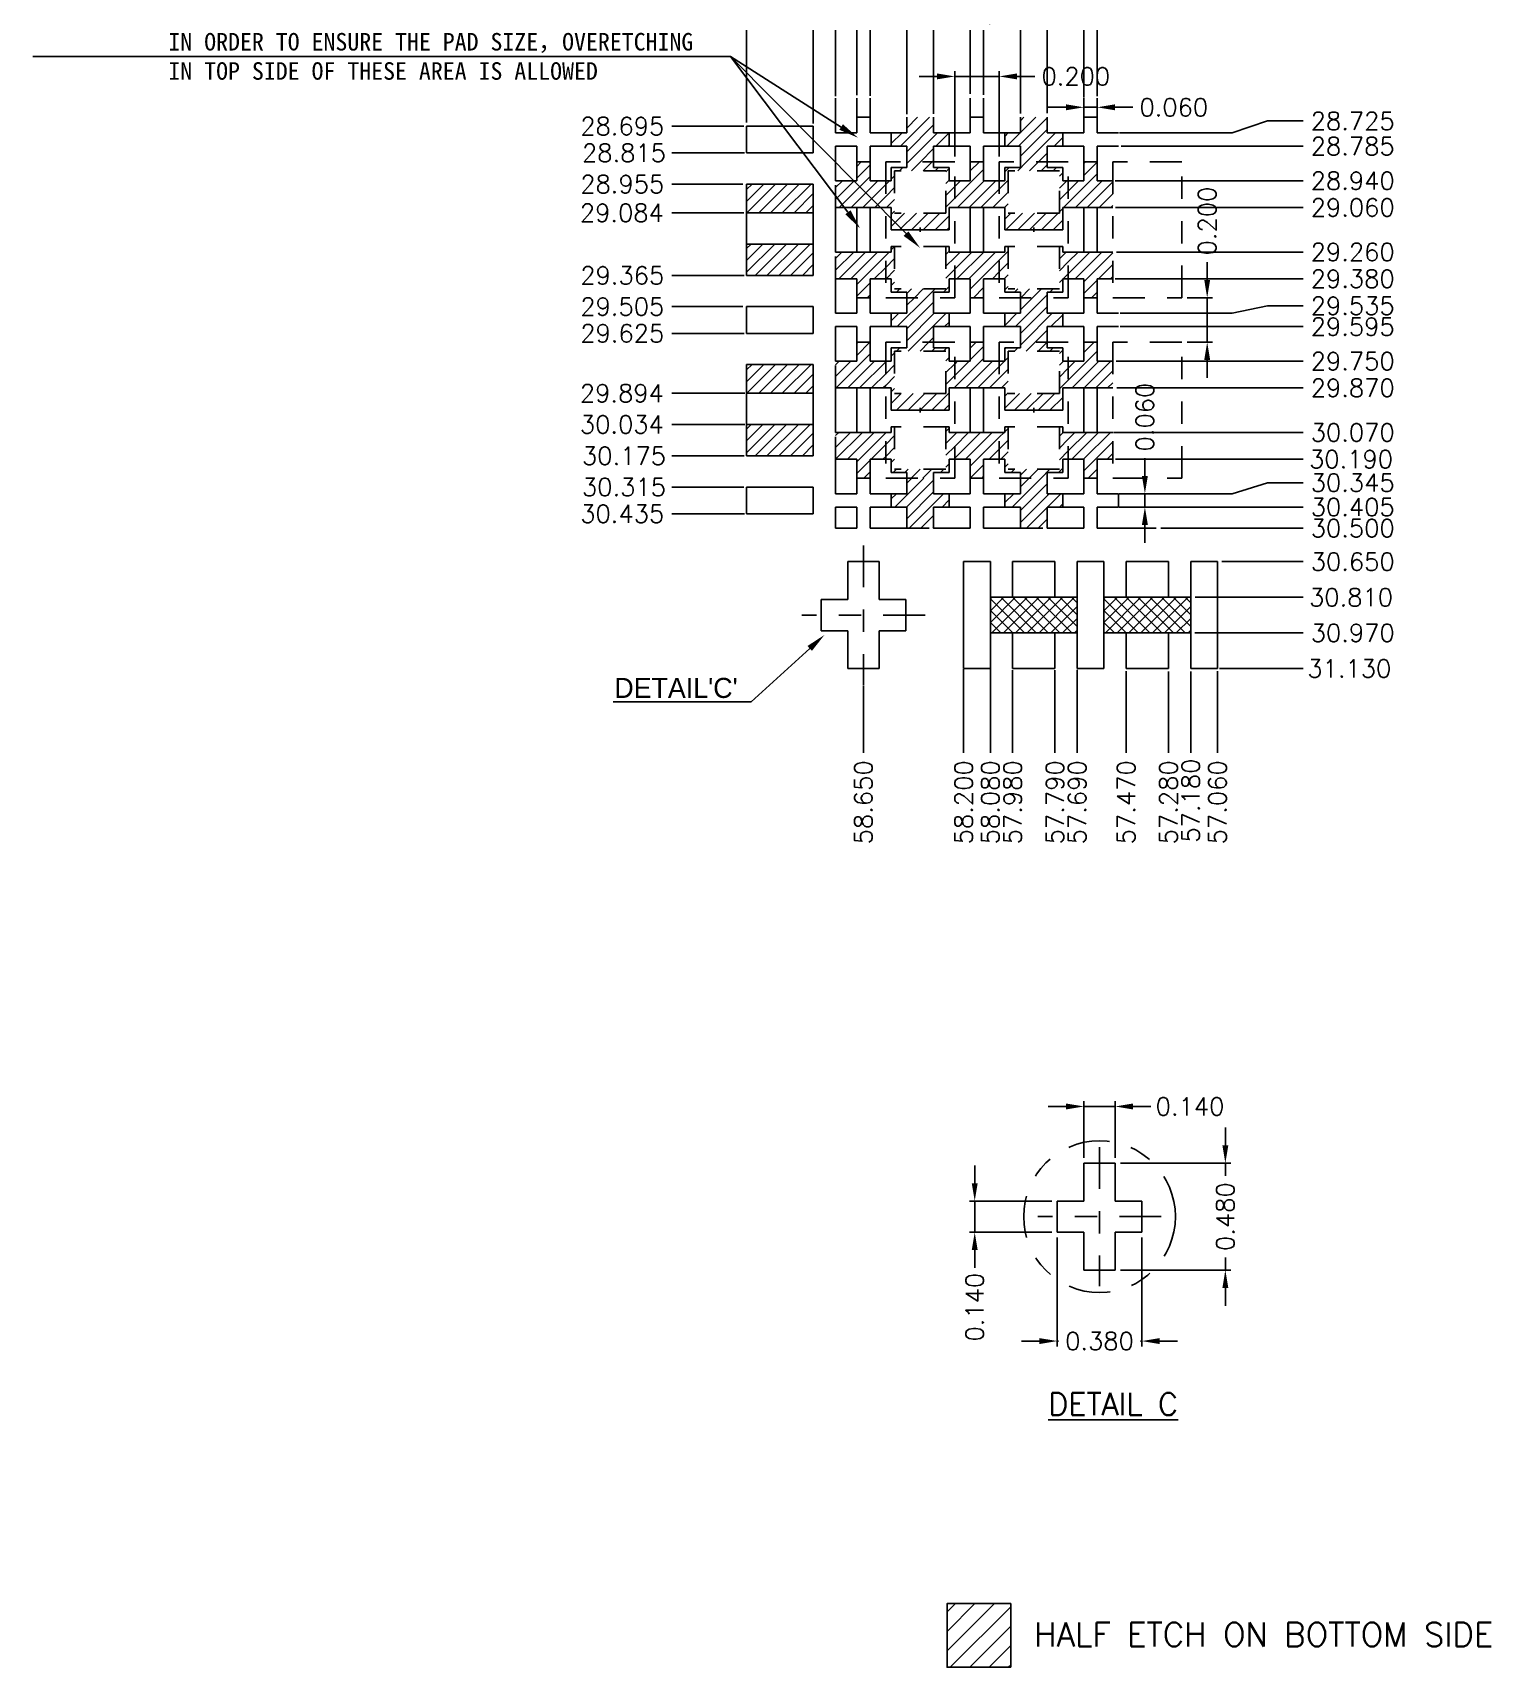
# Model space of a CAD drawing. Extents: x -62.4 to 0, y -35.6 to 0.
# Drawn here: x -62.38 to -55.83, y -35.61 to -28.28 of the extents above; entities that cross this region are included whole.
import ezdxf
from ezdxf import colors
from ezdxf.entities.mleader import LeaderData, LeaderLine
from ezdxf.enums import TextEntityAlignment as Align
from ezdxf.math import Vec2, Vec3

# ---------------------------------------------------------------- set-up
doc = ezdxf.new("R2010")
doc.units = 0
doc.header["$LTSCALE"] = 0.15
doc.header["$MEASUREMENT"] = 0
for name, pattern in [('ACAD_ISO09W100', [45, 24, -3, 6, -3, 6, -3]), ('CENTER', [2, 1.25, -0.25, 0.25, -0.25]), ('HIDDEN', [9.525, 6.35, -3.175])]:
    doc.linetypes.add(name, pattern=pattern)
for name, color, linetype in [('2D', 4, 'Continuous'), ('Center', 1, 'CENTER'), ('Dimension', 3, 'Continuous'), ('Etched Area', 4, 'Continuous'), ('Hidden', 4, 'HIDDEN'), ('PKG Line', 2, 'ACAD_ISO09W100')]:
    doc.layers.add(name, color=color, linetype=linetype)
doc.styles.add('SIMPLEX', font='simplex.shx')
doc.dimstyles.new('0.08', dxfattribs={"dimscale": 0.08, "dimtxt": 1, "dimasz": 1, "dimexe": 0.3, "dimexo": 0.3, "dimgap": 0.3, "dimtad": 0, "dimdec": 3, "dimzin": 1, "dimdsep": 46, "dimtxsty": 'SIMPLEX', "dimcen": 0, "dimclrd": 256, "dimclre": 256, "dimclrt": 7, "dimadec": 0, "dimazin": 1, "dimtm": 1.25, "dimtfac": 1, "dimtdec": 3, "dimtmove": 0, "dimatfit": 0, "dimfxl": 0.0072, "dimtolj": 1, "dimtzin": 0, "dimlwd": -1, "dimlwe": -1, "dimarcsym": 1})
pattern_1 = [(45, (113.111276, 45.55235), (-0.026516504, 0.026516504), [])]
pattern_2 = [(45, (113.111276, 46.36235), (-0.026516504, 0.026516504), [])]

msp = doc.modelspace()

# ---------------------------------------------------------------- texts
at = {"layer": '2D', "style": 'SIMPLEX'}
msp.add_text('HALF ETCH ON BOTTOM SIDE', height=0.10692, dxfattribs=at).set_placement((-57.8829, -35.4663), align=Align.MIDDLE_LEFT)
at = {"layer": '2D', "insert": (-57.5286, -34.4319), "char_height": 0.1, "attachment_point": 5, "style": 'SIMPLEX'}
msp.add_mtext('{\\LDETAIL C}', dxfattribs=at)

# ---------------------------------------------------------------- blocks, each defined once
blk = doc.blocks.new('*D0')
at = {"layer": 'Defpoints', "color": 0, "transparency": 16777216}
for p in [(2039.5858, -15.6771), (2039.4458, -15.9318), (2039.5858, -15.9318)]:
    blk.add_point(p, dxfattribs=at)
at = {"layer": 'Dimension', "transparency": 16777216}
for p, q in [((2039.3658, -15.6771), (2039.2858, -15.6771)), ((2039.4458, -15.9078), (2039.4458, -15.6531)), ((2039.4458, -15.6771), (2039.5858, -15.6771)), ((2039.5858, -15.9078), (2039.5858, -15.6531)), ((2039.6658, -15.6771), (2039.7458, -15.6771))]:
    blk.add_line(p, q, dxfattribs=at)
for points in [[(2039.3658, -15.6638), (2039.3658, -15.6904), (2039.4458, -15.6771)], [(2039.6658, -15.6638), (2039.6658, -15.6904), (2039.5858, -15.6771)]]:
    blk.add_solid(points, dxfattribs=at)
at = {"layer": 'Dimension', "color": 7, "transparency": 16777216, "insert": (2039.9222, -15.6771), "char_height": 0.08, "attachment_point": 5, "style": 'SIMPLEX'}
blk.add_mtext('\\A1;0.140', dxfattribs=at)
blk = doc.blocks.new('*D1')
at = {"layer": 'Defpoints', "color": 0, "transparency": 16777216}
for p in [(2039.3258, -16.1018), (2038.9552, -16.2418), (2039.3258, -16.2418)]:
    blk.add_point(p, dxfattribs=at)
at = {"layer": 'Dimension', "transparency": 16777216}
for p, q in [((2038.9552, -16.0218), (2038.9552, -15.9418)), ((2039.3018, -16.1018), (2038.9312, -16.1018)), ((2038.9552, -16.1018), (2038.9552, -16.2418)), ((2039.3018, -16.2418), (2038.9312, -16.2418)), ((2038.9552, -16.3218), (2038.9552, -16.4018))]:
    blk.add_line(p, q, dxfattribs=at)
for points in [[(2038.9419, -16.0218), (2038.9686, -16.0218), (2038.9552, -16.1018)], [(2038.9419, -16.3218), (2038.9686, -16.3218), (2038.9552, -16.2418)]]:
    blk.add_solid(points, dxfattribs=at)
at = {"layer": 'Dimension', "color": 7, "transparency": 16777216, "insert": (2038.9552, -16.5782), "char_height": 0.08, "attachment_point": 5, "rotation": 90, "style": 'SIMPLEX'}
blk.add_mtext('\\A1;0.140', dxfattribs=at)
blk = doc.blocks.new('*D2')
at = {"layer": 'Defpoints', "color": 0, "transparency": 16777216}
for p in [(2039.3258, -16.2418), (2039.7058, -16.2418), (2039.7058, -16.7303)]:
    blk.add_point(p, dxfattribs=at)
at = {"layer": 'Dimension', "transparency": 16777216}
for p, q in [((2039.3258, -16.2658), (2039.3258, -16.7543)), ((2039.7058, -16.2658), (2039.7058, -16.7543)), ((2039.2458, -16.7303), (2039.1658, -16.7303)), ((2039.3258, -16.7303), (2039.3318, -16.7303)), ((2039.7058, -16.7303), (2039.6998, -16.7303)), ((2039.7858, -16.7303), (2039.8658, -16.7303))]:
    blk.add_line(p, q, dxfattribs=at)
for points in [[(2039.2458, -16.717), (2039.2458, -16.7437), (2039.3258, -16.7303)], [(2039.7858, -16.717), (2039.7858, -16.7437), (2039.7058, -16.7303)]]:
    blk.add_solid(points, dxfattribs=at)
at = {"layer": 'Dimension', "color": 7, "transparency": 16777216, "insert": (2039.5158, -16.7303), "char_height": 0.08, "attachment_point": 5, "style": 'SIMPLEX'}
blk.add_mtext('\\A1;0.380', dxfattribs=at)
blk = doc.blocks.new('*D3')
at = {"layer": 'Defpoints', "color": 0, "transparency": 16777216}
for p in [(2039.5858, -15.9318), (2039.5858, -16.4118), (2040.0808, -16.4118)]:
    blk.add_point(p, dxfattribs=at)
at = {"layer": 'Dimension', "transparency": 16777216}
for p, q in [((2040.0808, -15.8518), (2040.0808, -15.7718)), ((2039.6098, -15.9318), (2040.1048, -15.9318)), ((2040.0808, -15.9318), (2040.0808, -15.9878)), ((2040.0808, -16.4118), (2040.0808, -16.3558)), ((2039.6098, -16.4118), (2040.1048, -16.4118)), ((2040.0808, -16.4918), (2040.0808, -16.5718))]:
    blk.add_line(p, q, dxfattribs=at)
for points in [[(2040.0675, -15.8518), (2040.0941, -15.8518), (2040.0808, -15.9318)], [(2040.0675, -16.4918), (2040.0941, -16.4918), (2040.0808, -16.4118)]]:
    blk.add_solid(points, dxfattribs=at)
at = {"layer": 'Dimension', "color": 7, "transparency": 16777216, "insert": (2040.0808, -16.1718), "char_height": 0.08, "attachment_point": 5, "rotation": 90, "style": 'SIMPLEX'}
blk.add_mtext('\\A1;0.480', dxfattribs=at)
blk = doc.blocks.new('*D58')
at = {"layer": 'Defpoints', "color": 0, "transparency": 16777216}
for p in [(2039.0654, -11.0529), (2038.8654, -11.4363), (2039.0654, -11.4363)]:
    blk.add_point(p, dxfattribs=at)
at = {"layer": 'Dimension', "transparency": 16777216}
for p, q in [((2038.7854, -11.0529), (2038.7054, -11.0529)), ((2038.8654, -11.4123), (2038.8654, -11.0289)), ((2038.8654, -11.0529), (2039.0654, -11.0529)), ((2039.0654, -11.4123), (2039.0654, -11.0289)), ((2039.1454, -11.0529), (2039.2254, -11.0529))]:
    blk.add_line(p, q, dxfattribs=at)
for points in [[(2038.7854, -11.0395), (2038.7854, -11.0662), (2038.8654, -11.0529)], [(2039.1454, -11.0395), (2039.1454, -11.0662), (2039.0654, -11.0529)]]:
    blk.add_solid(points, dxfattribs=at)
at = {"layer": 'Dimension', "color": 7, "transparency": 16777216, "insert": (2039.4094, -11.0529), "char_height": 0.08, "attachment_point": 5, "style": 'SIMPLEX'}
blk.add_mtext('\\A1;0.200', dxfattribs=at)
blk = doc.blocks.new('*D59')
at = {"layer": 'Defpoints', "color": 0, "transparency": 16777216}
for p in [(2039.8854, -12.0463), (2039.9993, -12.0463), (2039.8854, -12.2463)]:
    blk.add_point(p, dxfattribs=at)
at = {"layer": 'Dimension', "transparency": 16777216}
for p, q in [((2039.9993, -11.9663), (2039.9993, -11.8863)), ((2039.9094, -12.0463), (2040.0233, -12.0463)), ((2039.9993, -12.2463), (2039.9993, -12.0463)), ((2039.9094, -12.2463), (2040.0233, -12.2463)), ((2039.9993, -12.3263), (2039.9993, -12.4063))]:
    blk.add_line(p, q, dxfattribs=at)
for points in [[(2039.986, -11.9663), (2040.0126, -11.9663), (2039.9993, -12.0463)], [(2039.986, -12.3263), (2040.0126, -12.3263), (2039.9993, -12.2463)]]:
    blk.add_solid(points, dxfattribs=at)
at = {"layer": 'Dimension', "color": 7, "transparency": 16777216, "insert": (2039.9993, -11.7023), "char_height": 0.08, "attachment_point": 5, "rotation": 90, "style": 'SIMPLEX'}
blk.add_mtext('\\A1;0.200', dxfattribs=at)
blk = doc.blocks.new('*D60')
at = {"layer": 'Defpoints', "color": 0, "transparency": 16777216}
for p in [(2039.5054, -11.1916), (2039.4454, -11.2363), (2039.5054, -11.2288)]:
    blk.add_point(p, dxfattribs=at)
at = {"layer": 'Dimension', "transparency": 16777216}
for p, q in [((2039.3654, -11.1916), (2039.2854, -11.1916)), ((2039.4454, -11.2123), (2039.4454, -11.1676)), ((2039.4454, -11.1916), (2039.5054, -11.1916)), ((2039.5054, -11.2048), (2039.5054, -11.1676)), ((2039.5854, -11.1916), (2039.6654, -11.1916))]:
    blk.add_line(p, q, dxfattribs=at)
for points in [[(2039.3654, -11.1783), (2039.3654, -11.2049), (2039.4454, -11.1916)], [(2039.5854, -11.1783), (2039.5854, -11.2049), (2039.5054, -11.1916)]]:
    blk.add_solid(points, dxfattribs=at)
at = {"layer": 'Dimension', "color": 7, "transparency": 16777216, "insert": (2039.8494, -11.1916), "char_height": 0.08, "attachment_point": 5, "style": 'SIMPLEX'}
blk.add_mtext('\\A1;0.060', dxfattribs=at)
blk = doc.blocks.new('*D61')
at = {"layer": 'Defpoints', "color": 0, "transparency": 16777216}
for p in [(2039.5807, -12.9263), (2039.5807, -12.9863), (2039.7195, -12.9263)]:
    blk.add_point(p, dxfattribs=at)
at = {"layer": 'Dimension', "transparency": 16777216}
for p, q in [((2039.7195, -12.8463), (2039.7195, -12.7663)), ((2039.6047, -12.9263), (2039.7435, -12.9263)), ((2039.6047, -12.9863), (2039.7435, -12.9863)), ((2039.7195, -12.9863), (2039.7195, -12.9263)), ((2039.7195, -13.0663), (2039.7195, -13.1463))]:
    blk.add_line(p, q, dxfattribs=at)
for points in [[(2039.7062, -12.8463), (2039.7328, -12.8463), (2039.7195, -12.9263)], [(2039.7062, -13.0663), (2039.7328, -13.0663), (2039.7195, -12.9863)]]:
    blk.add_solid(points, dxfattribs=at)
at = {"layer": 'Dimension', "color": 7, "transparency": 16777216, "insert": (2039.7195, -12.5823), "char_height": 0.08, "attachment_point": 5, "rotation": 90, "style": 'SIMPLEX'}
blk.add_mtext('\\A1;0.060', dxfattribs=at)
blk = doc.blocks.new('*D4')
at = {"layer": 'Defpoints', "color": 0, "transparency": 16777216}
for p in [(2097.1054, 17.4187), (2037.5945, -13.0163), (2037.9446, -13.0163)]:
    blk.add_point(p, dxfattribs=at)
at = {"layer": 'Dimension', "transparency": 16777216}
blk.add_line((2037.9206, -13.0163), (2037.5945, -13.0163), dxfattribs=at)
at = {"layer": 'Dimension', "color": 7, "transparency": 16777216, "insert": (2037.3724, -13.0163), "char_height": 0.08, "attachment_point": 5, "style": 'SIMPLEX'}
blk.add_mtext('\\A1;30.435', dxfattribs=at)
blk = doc.blocks.new('*D5')
at = {"layer": 'Defpoints', "color": 0, "transparency": 16777216}
for p in [(2097.1054, 17.4187), (2040.0299, -13.7113), (2040.4308, -13.7113)]:
    blk.add_point(p, dxfattribs=at)
at = {"layer": 'Dimension', "transparency": 16777216}
blk.add_line((2040.0539, -13.7113), (2040.4308, -13.7113), dxfattribs=at)
at = {"layer": 'Dimension', "color": 7, "transparency": 16777216, "insert": (2040.6376, -13.7113), "char_height": 0.08, "attachment_point": 5, "style": 'SIMPLEX'}
blk.add_mtext('\\A1;31.130', dxfattribs=at)
blk = doc.blocks.new('*D6')
at = {"layer": 'Defpoints', "color": 0, "transparency": 16777216}
for p in [(2097.1054, 17.4187), (2038.4554, -13.7635), (2038.4554, -14.0897)]:
    blk.add_point(p, dxfattribs=at)
at = {"layer": 'Dimension', "transparency": 16777216}
blk.add_line((2038.4554, -13.7875), (2038.4554, -14.0897), dxfattribs=at)
at = {"layer": 'Dimension', "color": 7, "transparency": 16777216, "insert": (2038.4554, -14.3118), "char_height": 0.08, "attachment_point": 5, "rotation": 90, "style": 'SIMPLEX'}
blk.add_mtext('\\A1;58.650', dxfattribs=at)
blk = doc.blocks.new('*D7')
at = {"layer": 'Defpoints', "color": 0, "transparency": 16777216}
for p in [(2097.1054, 17.4187), (2037.9304, -10.8455), (2037.9304, -11.2844)]:
    blk.add_point(p, dxfattribs=at)
at = {"layer": 'Dimension', "transparency": 16777216}
blk.add_line((2037.9304, -11.2604), (2037.9304, -10.8455), dxfattribs=at)
at = {"layer": 'Dimension', "color": 7, "transparency": 16777216, "insert": (2037.9304, -10.631), "char_height": 0.08, "attachment_point": 5, "rotation": 90, "style": 'SIMPLEX'}
blk.add_mtext('\\A1;59.175', dxfattribs=at)
blk = doc.blocks.new('*D8')
at = {"layer": 'Defpoints', "color": 0, "transparency": 16777216}
for p in [(2097.1054, 17.4187), (2037.5945, -12.8963), (2037.9423, -12.8963)]:
    blk.add_point(p, dxfattribs=at)
at = {"layer": 'Dimension', "transparency": 16777216}
blk.add_line((2037.9183, -12.8963), (2037.5945, -12.8963), dxfattribs=at)
at = {"layer": 'Dimension', "color": 7, "transparency": 16777216, "insert": (2037.38, -12.8963), "char_height": 0.08, "attachment_point": 5, "style": 'SIMPLEX'}
blk.add_mtext('\\A1;30.315', dxfattribs=at)
blk = doc.blocks.new('*D9')
at = {"layer": 'Defpoints', "color": 0, "transparency": 16777216}
for p in [(2097.1054, 17.4187), (2037.5945, -12.7563), (2037.9434, -12.7563)]:
    blk.add_point(p, dxfattribs=at)
at = {"layer": 'Dimension', "transparency": 16777216}
blk.add_line((2037.9194, -12.7563), (2037.5945, -12.7563), dxfattribs=at)
at = {"layer": 'Dimension', "color": 7, "transparency": 16777216, "insert": (2037.38, -12.7563), "char_height": 0.08, "attachment_point": 5, "style": 'SIMPLEX'}
blk.add_mtext('\\A1;30.175', dxfattribs=at)
blk = doc.blocks.new('*D10')
at = {"layer": 'Defpoints', "color": 0, "transparency": 16777216}
for p in [(2097.1054, 17.4187), (2037.5945, -12.6153), (2037.9468, -12.6153)]:
    blk.add_point(p, dxfattribs=at)
at = {"layer": 'Dimension', "transparency": 16777216}
blk.add_line((2037.9228, -12.6153), (2037.5945, -12.6153), dxfattribs=at)
at = {"layer": 'Dimension', "color": 7, "transparency": 16777216, "insert": (2037.3705, -12.6153), "char_height": 0.08, "attachment_point": 5, "style": 'SIMPLEX'}
blk.add_mtext('\\A1;30.034', dxfattribs=at)
blk = doc.blocks.new('*D11')
at = {"layer": 'Defpoints', "color": 0, "transparency": 16777216}
for p in [(2097.1054, 17.4187), (2037.5945, -12.4753), (2037.9468, -12.4753)]:
    blk.add_point(p, dxfattribs=at)
at = {"layer": 'Dimension', "transparency": 16777216}
blk.add_line((2037.9228, -12.4753), (2037.5945, -12.4753), dxfattribs=at)
at = {"layer": 'Dimension', "color": 7, "transparency": 16777216, "insert": (2037.3705, -12.4753), "char_height": 0.08, "attachment_point": 5, "style": 'SIMPLEX'}
blk.add_mtext('\\A1;29.894', dxfattribs=at)
blk = doc.blocks.new('*D12')
at = {"layer": 'Defpoints', "color": 0, "transparency": 16777216}
for p in [(2097.1054, 17.4187), (2037.5945, -12.2063), (2037.9437, -12.2063)]:
    blk.add_point(p, dxfattribs=at)
at = {"layer": 'Dimension', "transparency": 16777216}
blk.add_line((2037.9197, -12.2063), (2037.5945, -12.2063), dxfattribs=at)
at = {"layer": 'Dimension', "color": 7, "transparency": 16777216, "insert": (2037.3724, -12.2063), "char_height": 0.08, "attachment_point": 5, "style": 'SIMPLEX'}
blk.add_mtext('\\A1;29.625', dxfattribs=at)
blk = doc.blocks.new('*D13')
at = {"layer": 'Defpoints', "color": 0, "transparency": 16777216}
for p in [(2097.1054, 17.4187), (2037.5945, -11.9463), (2037.9437, -11.9463)]:
    blk.add_point(p, dxfattribs=at)
at = {"layer": 'Dimension', "transparency": 16777216}
blk.add_line((2037.9197, -11.9463), (2037.5945, -11.9463), dxfattribs=at)
at = {"layer": 'Dimension', "color": 7, "transparency": 16777216, "insert": (2037.3724, -11.9463), "char_height": 0.08, "attachment_point": 5, "style": 'SIMPLEX'}
blk.add_mtext('\\A1;29.365', dxfattribs=at)
blk = doc.blocks.new('*D14')
at = {"layer": 'Defpoints', "color": 0, "transparency": 16777216}
for p in [(2097.1054, 17.4187), (2037.5945, -12.0863), (2037.9371, -12.0863)]:
    blk.add_point(p, dxfattribs=at)
at = {"layer": 'Dimension', "transparency": 16777216}
blk.add_line((2037.9131, -12.0863), (2037.5945, -12.0863), dxfattribs=at)
at = {"layer": 'Dimension', "color": 7, "transparency": 16777216, "insert": (2037.3724, -12.0863), "char_height": 0.08, "attachment_point": 5, "style": 'SIMPLEX'}
blk.add_mtext('\\A1;29.505', dxfattribs=at)
blk = doc.blocks.new('*D15')
at = {"layer": 'Defpoints', "color": 0, "transparency": 16777216}
for p in [(2097.1054, 17.4187), (2037.5945, -11.6653), (2037.9419, -11.6653)]:
    blk.add_point(p, dxfattribs=at)
at = {"layer": 'Dimension', "transparency": 16777216}
blk.add_line((2037.9179, -11.6653), (2037.5945, -11.6653), dxfattribs=at)
at = {"layer": 'Dimension', "color": 7, "transparency": 16777216, "insert": (2037.3705, -11.6653), "char_height": 0.08, "attachment_point": 5, "style": 'SIMPLEX'}
blk.add_mtext('\\A1;29.084', dxfattribs=at)
blk = doc.blocks.new('*D16')
at = {"layer": 'Defpoints', "color": 0, "transparency": 16777216}
for p in [(2097.1054, 17.4187), (2037.5945, -11.5363), (2037.9384, -11.5363)]:
    blk.add_point(p, dxfattribs=at)
at = {"layer": 'Dimension', "transparency": 16777216}
blk.add_line((2037.9144, -11.5363), (2037.5945, -11.5363), dxfattribs=at)
at = {"layer": 'Dimension', "color": 7, "transparency": 16777216, "insert": (2037.3724, -11.5363), "char_height": 0.08, "attachment_point": 5, "style": 'SIMPLEX'}
blk.add_mtext('\\A1;28.955', dxfattribs=at)
blk = doc.blocks.new('*D17')
at = {"layer": 'Defpoints', "color": 0, "transparency": 16777216}
for p in [(2097.1054, 17.4187), (2037.5945, -11.3963), (2037.9446, -11.3963)]:
    blk.add_point(p, dxfattribs=at)
at = {"layer": 'Dimension', "transparency": 16777216}
blk.add_line((2037.9206, -11.3963), (2037.5945, -11.3963), dxfattribs=at)
at = {"layer": 'Dimension', "color": 7, "transparency": 16777216, "insert": (2037.38, -11.3963), "char_height": 0.08, "attachment_point": 5, "style": 'SIMPLEX'}
blk.add_mtext('\\A1;28.815', dxfattribs=at)
blk = doc.blocks.new('*D18')
at = {"layer": 'Defpoints', "color": 0, "transparency": 16777216}
for p in [(2097.1054, 17.4187), (2037.5945, -11.2763), (2037.9423, -11.2763)]:
    blk.add_point(p, dxfattribs=at)
at = {"layer": 'Dimension', "transparency": 16777216}
blk.add_line((2037.9183, -11.2763), (2037.5945, -11.2763), dxfattribs=at)
at = {"layer": 'Dimension', "color": 7, "transparency": 16777216, "insert": (2037.3724, -11.2763), "char_height": 0.08, "attachment_point": 5, "style": 'SIMPLEX'}
blk.add_mtext('\\A1;28.695', dxfattribs=at)
blk = doc.blocks.new('*D19')
at = {"layer": 'Defpoints', "color": 0, "transparency": 16777216}
for p in [(2097.1054, 17.4187), (2038.2304, -10.8455), (2038.2304, -11.2881)]:
    blk.add_point(p, dxfattribs=at)
at = {"layer": 'Dimension', "transparency": 16777216}
blk.add_line((2038.2304, -11.2641), (2038.2304, -10.8455), dxfattribs=at)
at = {"layer": 'Dimension', "color": 7, "transparency": 16777216, "insert": (2038.2304, -10.6234), "char_height": 0.08, "attachment_point": 5, "rotation": 90, "style": 'SIMPLEX'}
blk.add_mtext('\\A1;58.875', dxfattribs=at)
blk = doc.blocks.new('*D20')
at = {"layer": 'Defpoints', "color": 0, "transparency": 16777216}
for p in [(2097.1054, 17.4187), (2038.3304, -10.8455), (2038.3304, -11.166)]:
    blk.add_point(p, dxfattribs=at)
at = {"layer": 'Dimension', "transparency": 16777216}
blk.add_line((2038.3304, -11.142), (2038.3304, -10.8455), dxfattribs=at)
at = {"layer": 'Dimension', "color": 7, "transparency": 16777216, "insert": (2038.3304, -10.6234), "char_height": 0.08, "attachment_point": 5, "rotation": 90, "style": 'SIMPLEX'}
blk.add_mtext('\\A1;58.775', dxfattribs=at)
blk = doc.blocks.new('*D21')
at = {"layer": 'Defpoints', "color": 0, "transparency": 16777216}
for p in [(2097.1054, 17.4187), (2038.4254, -10.8455), (2038.4254, -11.1612)]:
    blk.add_point(p, dxfattribs=at)
at = {"layer": 'Dimension', "transparency": 16777216}
blk.add_line((2038.4254, -11.1372), (2038.4254, -10.8455), dxfattribs=at)
at = {"layer": 'Dimension', "color": 7, "transparency": 16777216, "insert": (2038.4254, -10.6234), "char_height": 0.08, "attachment_point": 5, "rotation": 90, "style": 'SIMPLEX'}
blk.add_mtext('\\A1;58.680', dxfattribs=at)
blk = doc.blocks.new('*D22')
at = {"layer": 'Defpoints', "color": 0, "transparency": 16777216}
for p in [(2097.1054, 17.4187), (2038.4854, -10.8455), (2038.4854, -11.1645)]:
    blk.add_point(p, dxfattribs=at)
at = {"layer": 'Dimension', "transparency": 16777216}
blk.add_line((2038.4854, -11.1405), (2038.4854, -10.8455), dxfattribs=at)
at = {"layer": 'Dimension', "color": 7, "transparency": 16777216, "insert": (2038.4854, -10.6234), "char_height": 0.08, "attachment_point": 5, "rotation": 90, "style": 'SIMPLEX'}
blk.add_mtext('\\A1;58.620', dxfattribs=at)
blk = doc.blocks.new('*D23')
at = {"layer": 'Defpoints', "color": 0, "transparency": 16777216}
for p in [(2097.1054, 17.4187), (2038.6504, -10.8455), (2038.6504, -11.2465)]:
    blk.add_point(p, dxfattribs=at)
at = {"layer": 'Dimension', "transparency": 16777216}
blk.add_line((2038.6504, -11.2225), (2038.6504, -10.8455), dxfattribs=at)
at = {"layer": 'Dimension', "color": 7, "transparency": 16777216, "insert": (2038.6504, -10.6234), "char_height": 0.08, "attachment_point": 5, "rotation": 90, "style": 'SIMPLEX'}
blk.add_mtext('\\A1;58.455', dxfattribs=at)
blk = doc.blocks.new('*D24')
at = {"layer": 'Defpoints', "color": 0, "transparency": 16777216}
for p in [(2097.1054, 17.4187), (2038.7704, -10.8455), (2038.7704, -11.2455)]:
    blk.add_point(p, dxfattribs=at)
at = {"layer": 'Dimension', "transparency": 16777216}
blk.add_line((2038.7704, -11.2215), (2038.7704, -10.8455), dxfattribs=at)
at = {"layer": 'Dimension', "color": 7, "transparency": 16777216, "insert": (2038.7704, -10.6234), "char_height": 0.08, "attachment_point": 5, "rotation": 90, "style": 'SIMPLEX'}
blk.add_mtext('\\A1;58.335', dxfattribs=at)
blk = doc.blocks.new('*D25')
at = {"layer": 'Defpoints', "color": 0, "transparency": 16777216}
for p in [(2097.1054, 17.4187), (2038.9354, -10.8455), (2038.9354, -11.1558)]:
    blk.add_point(p, dxfattribs=at)
at = {"layer": 'Dimension', "transparency": 16777216}
blk.add_line((2038.9354, -11.1318), (2038.9354, -10.8455), dxfattribs=at)
at = {"layer": 'Dimension', "color": 7, "transparency": 16777216, "insert": (2038.9354, -10.631), "char_height": 0.08, "attachment_point": 5, "rotation": 90, "style": 'SIMPLEX'}
blk.add_mtext('\\A1;58.170', dxfattribs=at)
blk = doc.blocks.new('*D26')
at = {"layer": 'Defpoints', "color": 0, "transparency": 16777216}
for p in [(2097.1054, 17.4187), (2038.9954, -10.8455), (2038.9954, -11.1601)]:
    blk.add_point(p, dxfattribs=at)
at = {"layer": 'Dimension', "transparency": 16777216}
blk.add_line((2038.9954, -11.1361), (2038.9954, -10.8455), dxfattribs=at)
at = {"layer": 'Dimension', "color": 7, "transparency": 16777216, "insert": (2038.9954, -10.6387), "char_height": 0.08, "attachment_point": 5, "rotation": 90, "style": 'SIMPLEX'}
blk.add_mtext('\\A1;58.110', dxfattribs=at)
blk = doc.blocks.new('*D27')
at = {"layer": 'Defpoints', "color": 0, "transparency": 16777216}
for p in [(2097.1054, 17.4187), (2039.1604, -10.8455), (2039.1604, -11.2432)]:
    blk.add_point(p, dxfattribs=at)
at = {"layer": 'Dimension', "transparency": 16777216}
blk.add_line((2039.1604, -11.2192), (2039.1604, -10.8455), dxfattribs=at)
at = {"layer": 'Dimension', "color": 7, "transparency": 16777216, "insert": (2039.1604, -10.6234), "char_height": 0.08, "attachment_point": 5, "rotation": 90, "style": 'SIMPLEX'}
blk.add_mtext('\\A1;57.945', dxfattribs=at)
blk = doc.blocks.new('*D28')
at = {"layer": 'Defpoints', "color": 0, "transparency": 16777216}
for p in [(2097.1054, 17.4187), (2039.2804, -10.8455), (2039.2804, -11.2425)]:
    blk.add_point(p, dxfattribs=at)
at = {"layer": 'Dimension', "transparency": 16777216}
blk.add_line((2039.2804, -11.2185), (2039.2804, -10.8455), dxfattribs=at)
at = {"layer": 'Dimension', "color": 7, "transparency": 16777216, "insert": (2039.2804, -10.6234), "char_height": 0.08, "attachment_point": 5, "rotation": 90, "style": 'SIMPLEX'}
blk.add_mtext('\\A1;57.825', dxfattribs=at)
blk = doc.blocks.new('*D29')
at = {"layer": 'Defpoints', "color": 0, "transparency": 16777216}
for p in [(2097.1054, 17.4187), (2039.4454, -10.8455), (2039.4454, -11.1719)]:
    blk.add_point(p, dxfattribs=at)
at = {"layer": 'Dimension', "transparency": 16777216}
blk.add_line((2039.4454, -11.1479), (2039.4454, -10.8455), dxfattribs=at)
at = {"layer": 'Dimension', "color": 7, "transparency": 16777216, "insert": (2039.4454, -10.6234), "char_height": 0.08, "attachment_point": 5, "rotation": 90, "style": 'SIMPLEX'}
blk.add_mtext('\\A1;57.660', dxfattribs=at)
blk = doc.blocks.new('*D30')
at = {"layer": 'Defpoints', "color": 0, "transparency": 16777216}
for p in [(2097.1054, 17.4187), (2039.5054, -10.8455), (2039.5054, -11.1659)]:
    blk.add_point(p, dxfattribs=at)
at = {"layer": 'Dimension', "transparency": 16777216}
blk.add_line((2039.5054, -11.1419), (2039.5054, -10.8455), dxfattribs=at)
at = {"layer": 'Dimension', "color": 7, "transparency": 16777216, "insert": (2039.5054, -10.6234), "char_height": 0.08, "attachment_point": 5, "rotation": 90, "style": 'SIMPLEX'}
blk.add_mtext('\\A1;57.600', dxfattribs=at)
blk = doc.blocks.new('*D31')
at = {"layer": 'Defpoints', "color": 0, "transparency": 16777216}
for p in [(2097.1054, 17.4187), (2038.9054, -13.6904), (2038.9054, -14.0897)]:
    blk.add_point(p, dxfattribs=at)
at = {"layer": 'Dimension', "transparency": 16777216}
blk.add_line((2038.9054, -13.7144), (2038.9054, -14.0897), dxfattribs=at)
at = {"layer": 'Dimension', "color": 7, "transparency": 16777216, "insert": (2038.9054, -14.3118), "char_height": 0.08, "attachment_point": 5, "rotation": 90, "style": 'SIMPLEX'}
blk.add_mtext('\\A1;58.200', dxfattribs=at)
blk = doc.blocks.new('*D32')
at = {"layer": 'Defpoints', "color": 0, "transparency": 16777216}
for p in [(2097.1054, 17.4187), (2039.0254, -13.6876), (2039.0254, -14.0897)]:
    blk.add_point(p, dxfattribs=at)
at = {"layer": 'Dimension', "transparency": 16777216}
blk.add_line((2039.0254, -13.7116), (2039.0254, -14.0897), dxfattribs=at)
at = {"layer": 'Dimension', "color": 7, "transparency": 16777216, "insert": (2039.0254, -14.3118), "char_height": 0.08, "attachment_point": 5, "rotation": 90, "style": 'SIMPLEX'}
blk.add_mtext('\\A1;58.080', dxfattribs=at)
blk = doc.blocks.new('*D33')
at = {"layer": 'Defpoints', "color": 0, "transparency": 16777216}
for p in [(2097.1054, 17.4187), (2039.1254, -13.6945), (2039.1254, -14.0897)]:
    blk.add_point(p, dxfattribs=at)
at = {"layer": 'Dimension', "transparency": 16777216}
blk.add_line((2039.1254, -13.7185), (2039.1254, -14.0897), dxfattribs=at)
at = {"layer": 'Dimension', "color": 7, "transparency": 16777216, "insert": (2039.1254, -14.3118), "char_height": 0.08, "attachment_point": 5, "rotation": 90, "style": 'SIMPLEX'}
blk.add_mtext('\\A1;57.980', dxfattribs=at)
blk = doc.blocks.new('*D34')
at = {"layer": 'Defpoints', "color": 0, "transparency": 16777216}
for p in [(2097.1054, 17.4187), (2039.3154, -13.6945), (2039.3154, -14.0897)]:
    blk.add_point(p, dxfattribs=at)
at = {"layer": 'Dimension', "transparency": 16777216}
blk.add_line((2039.3154, -13.7185), (2039.3154, -14.0897), dxfattribs=at)
at = {"layer": 'Dimension', "color": 7, "transparency": 16777216, "insert": (2039.3154, -14.3118), "char_height": 0.08, "attachment_point": 5, "rotation": 90, "style": 'SIMPLEX'}
blk.add_mtext('\\A1;57.790', dxfattribs=at)
blk = doc.blocks.new('*D35')
at = {"layer": 'Defpoints', "color": 0, "transparency": 16777216}
for p in [(2097.1054, 17.4187), (2039.4154, -13.6923), (2039.4154, -14.0897)]:
    blk.add_point(p, dxfattribs=at)
at = {"layer": 'Dimension', "transparency": 16777216}
blk.add_line((2039.4154, -13.7163), (2039.4154, -14.0897), dxfattribs=at)
at = {"layer": 'Dimension', "color": 7, "transparency": 16777216, "insert": (2039.4154, -14.3118), "char_height": 0.08, "attachment_point": 5, "rotation": 90, "style": 'SIMPLEX'}
blk.add_mtext('\\A1;57.690', dxfattribs=at)
blk = doc.blocks.new('*D36')
at = {"layer": 'Defpoints', "color": 0, "transparency": 16777216}
for p in [(2097.1054, 17.4187), (2039.6354, -13.6984), (2039.6354, -14.0897)]:
    blk.add_point(p, dxfattribs=at)
at = {"layer": 'Dimension', "transparency": 16777216}
blk.add_line((2039.6354, -13.7224), (2039.6354, -14.0897), dxfattribs=at)
at = {"layer": 'Dimension', "color": 7, "transparency": 16777216, "insert": (2039.6354, -14.3118), "char_height": 0.08, "attachment_point": 5, "rotation": 90, "style": 'SIMPLEX'}
blk.add_mtext('\\A1;57.470', dxfattribs=at)
blk = doc.blocks.new('*D37')
at = {"layer": 'Defpoints', "color": 0, "transparency": 16777216}
for p in [(2097.1054, 17.4187), (2039.8254, -13.7002), (2039.8254, -14.0897)]:
    blk.add_point(p, dxfattribs=at)
at = {"layer": 'Dimension', "transparency": 16777216}
blk.add_line((2039.8254, -13.7242), (2039.8254, -14.0897), dxfattribs=at)
at = {"layer": 'Dimension', "color": 7, "transparency": 16777216, "insert": (2039.8254, -14.3118), "char_height": 0.08, "attachment_point": 5, "rotation": 90, "style": 'SIMPLEX'}
blk.add_mtext('\\A1;57.280', dxfattribs=at)
blk = doc.blocks.new('*D38')
at = {"layer": 'Defpoints', "color": 0, "transparency": 16777216}
for p in [(2097.1054, 17.4187), (2039.9254, -13.7002), (2039.9254, -14.0897)]:
    blk.add_point(p, dxfattribs=at)
at = {"layer": 'Dimension', "transparency": 16777216}
blk.add_line((2039.9254, -13.7242), (2039.9254, -14.0897), dxfattribs=at)
at = {"layer": 'Dimension', "color": 7, "transparency": 16777216, "insert": (2039.9254, -14.3042), "char_height": 0.08, "attachment_point": 5, "rotation": 90, "style": 'SIMPLEX'}
blk.add_mtext('\\A1;57.180', dxfattribs=at)
blk = doc.blocks.new('*D39')
at = {"layer": 'Defpoints', "color": 0, "transparency": 16777216}
for p in [(2097.1054, 17.4187), (2040.0454, -13.6993), (2040.0454, -14.0897)]:
    blk.add_point(p, dxfattribs=at)
at = {"layer": 'Dimension', "transparency": 16777216}
blk.add_line((2040.0454, -13.7233), (2040.0454, -14.0897), dxfattribs=at)
at = {"layer": 'Dimension', "color": 7, "transparency": 16777216, "insert": (2040.0454, -14.3118), "char_height": 0.08, "attachment_point": 5, "rotation": 90, "style": 'SIMPLEX'}
blk.add_mtext('\\A1;57.060', dxfattribs=at)
blk = doc.blocks.new('*D40')
at = {"layer": 'Defpoints', "color": 0, "transparency": 16777216}
for p in [(2097.1054, 17.4187), (2039.9195, -13.5513), (2040.4308, -13.5513)]:
    blk.add_point(p, dxfattribs=at)
at = {"layer": 'Dimension', "transparency": 16777216}
blk.add_line((2039.9435, -13.5513), (2040.4308, -13.5513), dxfattribs=at)
at = {"layer": 'Dimension', "color": 7, "transparency": 16777216, "insert": (2040.6529, -13.5513), "char_height": 0.08, "attachment_point": 5, "style": 'SIMPLEX'}
blk.add_mtext('\\A1;30.970', dxfattribs=at)
blk = doc.blocks.new('*D41')
at = {"layer": 'Defpoints', "color": 0, "transparency": 16777216}
for p in [(2097.1054, 17.4187), (2039.9213, -13.3913), (2040.4308, -13.3913)]:
    blk.add_point(p, dxfattribs=at)
at = {"layer": 'Dimension', "transparency": 16777216}
blk.add_line((2039.9453, -13.3913), (2040.4308, -13.3913), dxfattribs=at)
at = {"layer": 'Dimension', "color": 7, "transparency": 16777216, "insert": (2040.6453, -13.3913), "char_height": 0.08, "attachment_point": 5, "style": 'SIMPLEX'}
blk.add_mtext('\\A1;30.810', dxfattribs=at)
blk = doc.blocks.new('*D42')
at = {"layer": 'Defpoints', "color": 0, "transparency": 16777216}
for p in [(2097.1054, 17.4187), (2040.0411, -13.2313), (2040.4308, -13.2313)]:
    blk.add_point(p, dxfattribs=at)
at = {"layer": 'Dimension', "transparency": 16777216}
blk.add_line((2040.0651, -13.2313), (2040.4308, -13.2313), dxfattribs=at)
at = {"layer": 'Dimension', "color": 7, "transparency": 16777216, "insert": (2040.6529, -13.2313), "char_height": 0.08, "attachment_point": 5, "style": 'SIMPLEX'}
blk.add_mtext('\\A1;30.650', dxfattribs=at)
blk = doc.blocks.new('*D43')
at = {"layer": 'Defpoints', "color": 0, "transparency": 16777216}
for p in [(2097.1054, 17.4187), (2039.9339, -13.0813), (2040.4308, -13.0813)]:
    blk.add_point(p, dxfattribs=at)
at = {"layer": 'Dimension', "transparency": 16777216}
blk.add_line((2039.9579, -13.0813), (2040.4308, -13.0813), dxfattribs=at)
at = {"layer": 'Dimension', "color": 7, "transparency": 16777216, "insert": (2040.6529, -13.0813), "char_height": 0.08, "attachment_point": 5, "style": 'SIMPLEX'}
blk.add_mtext('\\A1;30.500', dxfattribs=at)
blk = doc.blocks.new('*D44')
at = {"layer": 'Defpoints', "color": 0, "transparency": 16777216}
for p in [(2097.1054, 17.4187), (2039.5914, -12.9863), (2040.4308, -12.9863)]:
    blk.add_point(p, dxfattribs=at)
at = {"layer": 'Dimension', "transparency": 16777216}
blk.add_line((2039.6154, -12.9863), (2040.4308, -12.9863), dxfattribs=at)
at = {"layer": 'Dimension', "color": 7, "transparency": 16777216, "insert": (2040.6529, -12.9863), "char_height": 0.08, "attachment_point": 5, "style": 'SIMPLEX'}
blk.add_mtext('\\A1;30.405', dxfattribs=at)
blk = doc.blocks.new('*D45')
at = {"layer": 'Defpoints', "color": 0, "transparency": 16777216}
for p in [(2097.1054, 17.4187), (2040.4308, -12.8768), (2039.5847, -12.9263)]:
    blk.add_point(p, dxfattribs=at)
at = {"layer": 'Dimension', "transparency": 16777216}
for p, q in [((2040.1108, -12.9263), (2040.2708, -12.8768)), ((2040.2708, -12.8768), (2040.4308, -12.8768)), ((2039.6087, -12.9263), (2040.1108, -12.9263))]:
    blk.add_line(p, q, dxfattribs=at)
at = {"layer": 'Dimension', "color": 7, "transparency": 16777216, "insert": (2040.6529, -12.8768), "char_height": 0.08, "attachment_point": 5, "style": 'SIMPLEX'}
blk.add_mtext('\\A1;30.345', dxfattribs=at)
blk = doc.blocks.new('*D46')
at = {"layer": 'Defpoints', "color": 0, "transparency": 16777216}
for p in [(2097.1054, 17.4187), (2039.5634, -12.7713), (2040.4308, -12.7713)]:
    blk.add_point(p, dxfattribs=at)
at = {"layer": 'Dimension', "transparency": 16777216}
blk.add_line((2039.5874, -12.7713), (2040.4308, -12.7713), dxfattribs=at)
at = {"layer": 'Dimension', "color": 7, "transparency": 16777216, "insert": (2040.6453, -12.7713), "char_height": 0.08, "attachment_point": 5, "style": 'SIMPLEX'}
blk.add_mtext('\\A1;30.190', dxfattribs=at)
blk = doc.blocks.new('*D47')
at = {"layer": 'Defpoints', "color": 0, "transparency": 16777216}
for p in [(2097.1054, 17.4187), (2039.5546, -12.6513), (2040.4308, -12.6513)]:
    blk.add_point(p, dxfattribs=at)
at = {"layer": 'Dimension', "transparency": 16777216}
blk.add_line((2039.5786, -12.6513), (2040.4308, -12.6513), dxfattribs=at)
at = {"layer": 'Dimension', "color": 7, "transparency": 16777216, "insert": (2040.6529, -12.6513), "char_height": 0.08, "attachment_point": 5, "style": 'SIMPLEX'}
blk.add_mtext('\\A1;30.070', dxfattribs=at)
blk = doc.blocks.new('*D48')
at = {"layer": 'Defpoints', "color": 0, "transparency": 16777216}
for p in [(2097.1054, 17.4187), (2039.5698, -12.4513), (2040.4308, -12.4513)]:
    blk.add_point(p, dxfattribs=at)
at = {"layer": 'Dimension', "transparency": 16777216}
blk.add_line((2039.5938, -12.4513), (2040.4308, -12.4513), dxfattribs=at)
at = {"layer": 'Dimension', "color": 7, "transparency": 16777216, "insert": (2040.6529, -12.4513), "char_height": 0.08, "attachment_point": 5, "style": 'SIMPLEX'}
blk.add_mtext('\\A1;29.870', dxfattribs=at)
blk = doc.blocks.new('*D49')
at = {"layer": 'Defpoints', "color": 0, "transparency": 16777216}
for p in [(2097.1054, 17.4187), (2039.566, -12.3313), (2040.4308, -12.3313)]:
    blk.add_point(p, dxfattribs=at)
at = {"layer": 'Dimension', "transparency": 16777216}
blk.add_line((2039.59, -12.3313), (2040.4308, -12.3313), dxfattribs=at)
at = {"layer": 'Dimension', "color": 7, "transparency": 16777216, "insert": (2040.6529, -12.3313), "char_height": 0.08, "attachment_point": 5, "style": 'SIMPLEX'}
blk.add_mtext('\\A1;29.750', dxfattribs=at)
blk = doc.blocks.new('*D50')
at = {"layer": 'Defpoints', "color": 0, "transparency": 16777216}
for p in [(2097.1054, 17.4187), (2039.5847, -12.1763), (2040.4308, -12.1763)]:
    blk.add_point(p, dxfattribs=at)
at = {"layer": 'Dimension', "transparency": 16777216}
blk.add_line((2039.6087, -12.1763), (2040.4308, -12.1763), dxfattribs=at)
at = {"layer": 'Dimension', "color": 7, "transparency": 16777216, "insert": (2040.6529, -12.1763), "char_height": 0.08, "attachment_point": 5, "style": 'SIMPLEX'}
blk.add_mtext('\\A1;29.595', dxfattribs=at)
blk = doc.blocks.new('*D51')
at = {"layer": 'Defpoints', "color": 0, "transparency": 16777216}
for p in [(2097.1054, 17.4187), (2040.4308, -12.0829), (2039.5847, -12.1163)]:
    blk.add_point(p, dxfattribs=at)
at = {"layer": 'Dimension', "transparency": 16777216}
for p, q in [((2040.1108, -12.1163), (2040.2708, -12.0829)), ((2040.2708, -12.0829), (2040.4308, -12.0829)), ((2039.6087, -12.1163), (2040.1108, -12.1163))]:
    blk.add_line(p, q, dxfattribs=at)
at = {"layer": 'Dimension', "color": 7, "transparency": 16777216, "insert": (2040.6529, -12.0829), "char_height": 0.08, "attachment_point": 5, "style": 'SIMPLEX'}
blk.add_mtext('\\A1;29.535', dxfattribs=at)
blk = doc.blocks.new('*D52')
at = {"layer": 'Defpoints', "color": 0, "transparency": 16777216}
for p in [(2097.1054, 17.4187), (2039.5616, -11.9613), (2040.4308, -11.9613)]:
    blk.add_point(p, dxfattribs=at)
at = {"layer": 'Dimension', "transparency": 16777216}
blk.add_line((2039.5856, -11.9613), (2040.4308, -11.9613), dxfattribs=at)
at = {"layer": 'Dimension', "color": 7, "transparency": 16777216, "insert": (2040.6529, -11.9613), "char_height": 0.08, "attachment_point": 5, "style": 'SIMPLEX'}
blk.add_mtext('\\A1;29.380', dxfattribs=at)
blk = doc.blocks.new('*D53')
at = {"layer": 'Defpoints', "color": 0, "transparency": 16777216}
for p in [(2097.1054, 17.4187), (2039.5677, -11.8413), (2040.4308, -11.8413)]:
    blk.add_point(p, dxfattribs=at)
at = {"layer": 'Dimension', "transparency": 16777216}
blk.add_line((2039.5917, -11.8413), (2040.4308, -11.8413), dxfattribs=at)
at = {"layer": 'Dimension', "color": 7, "transparency": 16777216, "insert": (2040.6529, -11.8413), "char_height": 0.08, "attachment_point": 5, "style": 'SIMPLEX'}
blk.add_mtext('\\A1;29.260', dxfattribs=at)
blk = doc.blocks.new('*D54')
at = {"layer": 'Defpoints', "color": 0, "transparency": 16777216}
for p in [(2097.1054, 17.4187), (2039.5642, -11.6413), (2040.4308, -11.6413)]:
    blk.add_point(p, dxfattribs=at)
at = {"layer": 'Dimension', "transparency": 16777216}
blk.add_line((2039.5882, -11.6413), (2040.4308, -11.6413), dxfattribs=at)
at = {"layer": 'Dimension', "color": 7, "transparency": 16777216, "insert": (2040.6529, -11.6413), "char_height": 0.08, "attachment_point": 5, "style": 'SIMPLEX'}
blk.add_mtext('\\A1;29.060', dxfattribs=at)
blk = doc.blocks.new('*D55')
at = {"layer": 'Defpoints', "color": 0, "transparency": 16777216}
for p in [(2097.1054, 17.4187), (2039.5616, -11.5213), (2040.4308, -11.5213)]:
    blk.add_point(p, dxfattribs=at)
at = {"layer": 'Dimension', "transparency": 16777216}
blk.add_line((2039.5856, -11.5213), (2040.4308, -11.5213), dxfattribs=at)
at = {"layer": 'Dimension', "color": 7, "transparency": 16777216, "insert": (2040.6529, -11.5213), "char_height": 0.08, "attachment_point": 5, "style": 'SIMPLEX'}
blk.add_mtext('\\A1;28.940', dxfattribs=at)
blk = doc.blocks.new('*D56')
at = {"layer": 'Defpoints', "color": 0, "transparency": 16777216}
for p in [(2097.1054, 17.4187), (2039.5884, -11.3663), (2040.4308, -11.3663)]:
    blk.add_point(p, dxfattribs=at)
at = {"layer": 'Dimension', "transparency": 16777216}
blk.add_line((2039.6124, -11.3663), (2040.4308, -11.3663), dxfattribs=at)
at = {"layer": 'Dimension', "color": 7, "transparency": 16777216, "insert": (2040.6529, -11.3663), "char_height": 0.08, "attachment_point": 5, "style": 'SIMPLEX'}
blk.add_mtext('\\A1;28.785', dxfattribs=at)
blk = doc.blocks.new('*D57')
at = {"layer": 'Defpoints', "color": 0, "transparency": 16777216}
for p in [(2097.1054, 17.4187), (2040.4308, -11.253), (2039.581, -11.3063)]:
    blk.add_point(p, dxfattribs=at)
at = {"layer": 'Dimension', "transparency": 16777216}
for p, q in [((2040.1108, -11.3063), (2040.2708, -11.253)), ((2040.2708, -11.253), (2040.4308, -11.253)), ((2039.605, -11.3063), (2040.1108, -11.3063))]:
    blk.add_line(p, q, dxfattribs=at)
at = {"layer": 'Dimension', "color": 7, "transparency": 16777216, "insert": (2040.6529, -11.253), "char_height": 0.08, "attachment_point": 5, "style": 'SIMPLEX'}
blk.add_mtext('\\A1;28.725', dxfattribs=at)

# ---------------------------------------------------------------- dimensions: what is measured, and where the dimension line sits
at = {"layer": 'Dimension'}
for feature_location, offset, dtype, picture, middle in [((-59.1586, -30.034), (-0.3523, 0), 0, '*D10', (-59.7349, -30.034)), ((-59.1586, -29.894), (-0.3523, 0), 0, '*D11', (-59.7349, -29.894)), ((-59.1635, -29.084), (-0.3474, 0), 0, '*D15', (-59.7349, -29.084)), ((-59.1608, -30.435), (-0.3501, 0), 0, '*D4', (-59.733, -30.435)), ((-59.1617, -29.625), (-0.3492, 0), 0, '*D12', (-59.733, -29.625)), ((-59.1618, -29.365), (-0.3492, 0), 0, '*D13', (-59.733, -29.365)), ((-59.1684, -29.505), (-0.3425, 0), 0, '*D14', (-59.733, -29.505)), ((-59.1671, -28.955), (-0.3439, 0), 0, '*D16', (-59.733, -28.955)), ((-59.1632, -28.695), (-0.3477, 0), 0, '*D18', (-59.733, -28.695)), ((-59.1631, -30.315), (-0.3478, 0), 0, '*D8', (-59.7254, -30.315)), ((-59.162, -30.175), (-0.3489, 0), 0, '*D9', (-59.7254, -30.175)), ((-59.1608, -28.815), (-0.3501, 0), 0, '*D17', (-59.7254, -28.815)), ((-59.175, -28.7031), (0, 0.4389), 1, '*D7', (-59.175, -28.0497)), ((-58.875, -28.7067), (0, 0.4426), 1, '*D19', (-58.875, -28.0421)), ((-58.775, -28.5847), (0, 0.3205), 1, '*D20', (-58.775, -28.0421)), ((-58.68, -28.5799), (0, 0.3157), 1, '*D21', (-58.68, -28.0421)), ((-58.65, -31.1821), (0, -0.3262), 1, '*D6', (-58.65, -31.7305)), ((-58.62, -28.5831), (0, 0.319), 1, '*D22', (-58.62, -28.0421)), ((-58.455, -28.6652), (0, 0.401), 1, '*D23', (-58.455, -28.0421)), ((-58.335, -28.6641), (0, 0.4), 1, '*D24', (-58.335, -28.0421)), ((-58.2, -31.109), (0, -0.3993), 1, '*D31', (-58.2, -31.7305)), ((-58.17, -28.5745), (0, 0.3103), 1, '*D25', (-58.17, -28.0497)), ((-58.11, -28.5787), (0, 0.3146), 1, '*D26', (-58.11, -28.0573)), ((-58.08, -31.1063), (0, -0.4021), 1, '*D32', (-58.08, -31.7305)), ((-57.98, -31.1132), (0, -0.3952), 1, '*D33', (-57.98, -31.7305)), ((-57.945, -28.6619), (0, 0.3977), 1, '*D27', (-57.945, -28.0421)), ((-57.825, -28.6612), (0, 0.397), 1, '*D28', (-57.825, -28.0421)), ((-57.79, -31.1132), (0, -0.3952), 1, '*D34', (-57.79, -31.7305)), ((-57.69, -31.111), (0, -0.3974), 1, '*D35', (-57.69, -31.7305)), ((-57.66, -28.5906), (0, 0.3264), 1, '*D29', (-57.66, -28.0421)), ((-57.6, -28.5846), (0, 0.3204), 1, '*D30', (-57.6, -28.0421)), ((-57.5509, -30.07), (0.8762, 0), 0, '*D47', (-56.4525, -30.07)), ((-57.5439, -29.38), (0.8692, 0), 0, '*D52', (-56.4525, -29.38)), ((-57.5439, -28.94), (0.8692, 0), 0, '*D55', (-56.4525, -28.94)), ((-57.542, -30.19), (0.8673, 0), 0, '*D46', (-56.4602, -30.19)), ((-57.5413, -29.06), (0.8666, 0), 0, '*D54', (-56.4525, -29.06)), ((-57.5394, -29.75), (0.8648, 0), 0, '*D49', (-56.4525, -29.75)), ((-57.5377, -29.26), (0.8631, 0), 0, '*D53', (-56.4525, -29.26)), ((-57.5357, -29.87), (0.861, 0), 0, '*D48', (-56.4525, -29.87)), ((-57.5244, -28.725), (0.8498, 0.0534), 0, '*D57', (-56.4525, -28.6716)), ((-57.47, -31.1171), (0, -0.3913), 1, '*D36', (-57.47, -31.7305)), ((-57.5208, -30.345), (0.8461, 0.0495), 0, '*D45', (-56.4525, -30.2955)), ((-57.5207, -29.595), (0.846, 0), 0, '*D50', (-56.4525, -29.595)), ((-57.5207, -29.535), (0.846, 0.0334), 0, '*D51', (-56.4525, -29.5016)), ((-57.5171, -28.785), (0.8424, 0), 0, '*D56', (-56.4525, -28.785)), ((-57.514, -30.405), (0.8394, 0), 0, '*D44', (-56.4525, -30.405)), ((-57.28, -31.1188), (0, -0.3895), 1, '*D37', (-57.28, -31.7305)), ((-57.18, -31.1188), (0, -0.3895), 1, '*D38', (-57.18, -31.7228)), ((-57.1859, -30.97), (0.5113, 0), 0, '*D40', (-56.4525, -30.97)), ((-57.1841, -30.81), (0.5095, 0), 0, '*D41', (-56.4602, -30.81)), ((-57.1715, -30.5), (0.4969, 0), 0, '*D43', (-56.4525, -30.5)), ((-57.06, -31.118), (0, -0.3904), 1, '*D39', (-57.06, -31.7305)), ((-57.0755, -31.13), (0.4009, 0), 0, '*D5', (-56.4678, -31.13)), ((-57.0643, -30.65), (0.3896, 0), 0, '*D42', (-56.4525, -30.65))]:
    dim = msp.add_ordinate_dim(feature_location=feature_location, offset=offset, dtype=dtype, origin=(0, 0), dimstyle='0.08', dxfattribs=at)
    dim.commit()
    dim.dimension.update_dxf_attribs({"geometry": picture, "text_midpoint": middle, "insert": (-2097.1054, -17.4187)})
for base, p1, p2, picture, middle in [((-58.04, -28.4715), (-58.24, -28.855), (-58.04, -28.855), '*D58', (-57.696, -28.4715)), ((-57.6, -28.6103), (-57.66, -28.655), (-57.6, -28.6475), '*D60', (-57.256, -28.6103)), ((-57.5196, -33.0958), (-57.6596, -33.3505), (-57.5196, -33.3505), '*D0', (-57.1832, -33.0958))]:
    dim = msp.add_linear_dim(base=base, p1=p1, p2=p2, dimstyle='0.08', dxfattribs=at)
    dim.commit()
    dim.dimension.update_dxf_attribs({"geometry": picture, "text_midpoint": middle, "insert": (-2097.1054, -17.4187)})
for base, p1, p2, picture, middle in [((-57.1061, -29.465), (-57.22, -29.665), (-57.22, -29.465), '*D59', (-57.1061, -29.121)), ((-57.3859, -30.345), (-57.5248, -30.405), (-57.5248, -30.345), '*D61', (-57.3859, -30.001)), ((-58.1502, -33.6605), (-57.7796, -33.5205), (-57.7796, -33.6605), '*D1', (-58.1502, -33.9969))]:
    dim = msp.add_linear_dim(base=base, p1=p1, p2=p2, angle=90, dimstyle='0.08', dxfattribs=at)
    dim.commit()
    dim.dimension.update_dxf_attribs({"geometry": picture, "text_midpoint": middle, "insert": (-2097.1054, -17.4187)})
dim = msp.add_linear_dim(base=(-57.0246, -33.8305), p1=(-57.5196, -33.3505), p2=(-57.5196, -33.8305), angle=90, dimstyle='0.08', dxfattribs=at)
dim.commit()
dim.dimension.update_dxf_attribs({"geometry": '*D3', "text_midpoint": (-57.0246, -33.5905), "dimtype": 128, "insert": (-2097.1054, -17.4187)})
dim = msp.add_linear_dim(base=(-57.3996, -34.149), p1=(-57.7796, -33.6605), p2=(-57.3996, -33.6605), dimstyle='0.08', dxfattribs=at)
dim.commit()
dim.dimension.update_dxf_attribs({"geometry": '*D2', "text_midpoint": (-57.5896, -34.149), "dimtype": 128, "insert": (-2097.1054, -17.4187)})

# ---------------------------------------------------------------- hatches: boundary and pattern name
at = {"layer": '2D'}
h = msp.add_hatch(dxfattribs=at)
h.set_pattern_fill('ANSI31', color=256, scale=0.495, style=0)
h.set_pattern_definition([(45, (-31.46497, -3.392994), (-0.04375223, 0.04375223), [])])
h.paths.add_polyline_path([(-57.9881, -35.6136), (-57.9881, -35.3275), (-58.2742, -35.3275), (-58.2742, -35.6136)])
at = {"layer": 'Etched Area'}
h = msp.add_hatch(dxfattribs=at)
h.set_pattern_fill('ANSI31', color=256, scale=0.3, angle=9e-14)
h.paths.add_polyline_path([(-58.265, -28.725), (-58.335, -28.725), (-58.335, -28.655), (-58.455, -28.655), (-58.455, -28.725), (-58.525, -28.725), (-58.525, -28.785), (-58.455, -28.785), (-58.455, -28.855), (-58.335, -28.855), (-58.335, -28.785), (-58.265, -28.785)])
h = msp.add_hatch(dxfattribs=at)
h.set_pattern_fill('ANSI31', color=256, scale=0.3, angle=9e-14)
h.paths.add_polyline_path([(-57.755, -28.725), (-57.825, -28.725), (-57.825, -28.655), (-57.945, -28.655), (-57.945, -28.725), (-58.015, -28.725), (-58.015, -28.785), (-57.945, -28.785), (-57.945, -28.855), (-57.825, -28.855), (-57.825, -28.785), (-57.755, -28.785)])
h = msp.add_hatch(dxfattribs=at)
h.set_pattern_fill('ANSI31', color=256, scale=0.3, angle=9e-14)
h.paths.add_polyline_path([(-58.55, -28.94), (-58.62, -28.94), (-58.62, -28.855), (-58.68, -28.855), (-58.68, -28.94), (-58.775, -28.94), (-58.775, -29.06), (-58.68, -29.06), (-58.62, -29.06), (-58.55, -29.06)])
h = msp.add_hatch(dxfattribs=at)
h.set_pattern_fill('ANSI31', color=256, scale=0.3, angle=9e-14)
h.paths.add_polyline_path([(-58.265, -29.06), (-58.24, -29.06), (-58.24, -28.94), (-58.265, -28.94), (-58.265, -28.88), (-58.335, -28.88), (-58.335, -28.855), (-58.455, -28.855), (-58.455, -28.88), (-58.525, -28.88), (-58.525, -28.94), (-58.55, -28.94), (-58.55, -29.06), (-58.525, -29.06), (-58.525, -29.16), (-58.265, -29.16)])
h.paths.add_polyline_path([(-58.51, -29.085), (-58.51, -28.895), (-58.28, -28.895), (-58.28, -29.085)], flags=16)
h = msp.add_hatch(dxfattribs=at)
h.set_pattern_fill('ANSI31', color=256, scale=0.3, angle=9e-14)
h.paths.add_polyline_path([(-58.04, -28.94), (-58.11, -28.94), (-58.11, -28.855), (-58.17, -28.855), (-58.17, -28.94), (-58.24, -28.94), (-58.24, -29.06), (-58.17, -29.06), (-58.11, -29.06), (-58.04, -29.06)])
h = msp.add_hatch(dxfattribs=at)
h.set_pattern_fill('ANSI31', color=256, scale=0.3, angle=9e-14)
h.paths.add_polyline_path([(-57.755, -29.06), (-57.73, -29.06), (-57.73, -28.94), (-57.755, -28.94), (-57.755, -28.88), (-57.825, -28.88), (-57.825, -28.855), (-57.945, -28.855), (-57.945, -28.88), (-58.015, -28.88), (-58.015, -28.94), (-58.04, -28.94), (-58.04, -29.06), (-58.015, -29.06), (-58.015, -29.16), (-57.755, -29.16)])
h.paths.add_polyline_path([(-58, -29.085), (-58, -28.895), (-57.77, -28.895), (-57.77, -29.085)], flags=16)
h = msp.add_hatch(dxfattribs=at)
h.set_pattern_fill('ANSI31', color=256, scale=0.3, angle=9e-14)
h.paths.add_polyline_path([(-57.53, -28.94), (-57.6, -28.94), (-57.6, -28.855), (-57.66, -28.855), (-57.66, -28.94), (-57.73, -28.94), (-57.73, -29.06), (-57.66, -29.06), (-57.6, -29.06), (-57.53, -29.06)])
h = msp.add_hatch(dxfattribs=at)
h.set_pattern_fill('ANSI31', color=256, scale=0.3)
h.set_pattern_definition(pattern_2)
h.paths.add_polyline_path([(-58.875, -28.955), (-59.175, -28.955), (-59.175, -29.084), (-58.875, -29.084)])
h = msp.add_hatch(dxfattribs=at)
h.set_pattern_fill('ANSI31', color=256, scale=0.3)
h.set_pattern_definition(pattern_2)
h.paths.add_polyline_path([(-58.875, -29.224), (-59.175, -29.224), (-59.175, -29.365), (-58.875, -29.365)])
h = msp.add_hatch(dxfattribs=at)
h.set_pattern_fill('ANSI31', color=256, scale=0.3, angle=9e-14)
h.paths.add_polyline_path([(-58.55, -29.26), (-58.62, -29.26), (-58.68, -29.26), (-58.775, -29.26), (-58.775, -29.38), (-58.68, -29.38), (-58.68, -29.465), (-58.62, -29.465), (-58.62, -29.38), (-58.55, -29.38)])
h = msp.add_hatch(dxfattribs=at)
h.set_pattern_fill('ANSI31', color=256, scale=0.3, angle=9e-14)
h.paths.add_polyline_path([(-58.335, -29.44), (-58.265, -29.44), (-58.265, -29.38), (-58.24, -29.38), (-58.24, -29.26), (-58.265, -29.26), (-58.265, -29.235), (-58.28, -29.235), (-58.28, -29.425), (-58.51, -29.425), (-58.51, -29.235), (-58.525, -29.235), (-58.525, -29.26), (-58.55, -29.26), (-58.55, -29.38), (-58.525, -29.38), (-58.525, -29.44), (-58.455, -29.44), (-58.455, -29.465), (-58.335, -29.465)])
h = msp.add_hatch(dxfattribs=at)
h.set_pattern_fill('ANSI31', color=256, scale=0.3, angle=9e-14)
h.paths.add_polyline_path([(-58.04, -29.26), (-58.11, -29.26), (-58.17, -29.26), (-58.24, -29.26), (-58.24, -29.38), (-58.17, -29.38), (-58.17, -29.465), (-58.11, -29.465), (-58.11, -29.38), (-58.04, -29.38)])
h = msp.add_hatch(dxfattribs=at)
h.set_pattern_fill('ANSI31', color=256, scale=0.3, angle=9e-14)
h.paths.add_polyline_path([(-57.825, -29.44), (-57.755, -29.44), (-57.755, -29.38), (-57.73, -29.38), (-57.73, -29.26), (-57.755, -29.26), (-57.755, -29.235), (-57.77, -29.235), (-57.77, -29.425), (-58, -29.425), (-58, -29.235), (-58.015, -29.235), (-58.015, -29.26), (-58.04, -29.26), (-58.04, -29.38), (-58.015, -29.38), (-58.015, -29.44), (-57.945, -29.44), (-57.945, -29.465), (-57.825, -29.465)])
h = msp.add_hatch(dxfattribs=at)
h.set_pattern_fill('ANSI31', color=256, scale=0.3, angle=9e-14)
h.paths.add_polyline_path([(-57.53, -29.26), (-57.6, -29.26), (-57.66, -29.26), (-57.73, -29.26), (-57.73, -29.38), (-57.66, -29.38), (-57.66, -29.465), (-57.6, -29.465), (-57.6, -29.38), (-57.53, -29.38)])
h = msp.add_hatch(dxfattribs=at)
h.set_pattern_fill('ANSI31', color=256, scale=0.3, angle=9e-14)
h.paths.add_polyline_path([(-58.265, -29.535), (-58.335, -29.535), (-58.335, -29.465), (-58.455, -29.465), (-58.455, -29.535), (-58.525, -29.535), (-58.525, -29.595), (-58.455, -29.595), (-58.455, -29.665), (-58.335, -29.665), (-58.335, -29.595), (-58.265, -29.595)])
h = msp.add_hatch(dxfattribs=at)
h.set_pattern_fill('ANSI31', color=256, scale=0.3, angle=9e-14)
h.paths.add_polyline_path([(-57.755, -29.535), (-57.825, -29.535), (-57.825, -29.465), (-57.945, -29.465), (-57.945, -29.535), (-58.015, -29.535), (-58.015, -29.595), (-57.945, -29.595), (-57.945, -29.665), (-57.825, -29.665), (-57.825, -29.595), (-57.755, -29.595)])
h = msp.add_hatch(dxfattribs=at)
h.set_pattern_fill('ANSI31', color=256, scale=0.3, angle=9e-14)
h.paths.add_polyline_path([(-58.55, -29.75), (-58.62, -29.75), (-58.62, -29.665), (-58.68, -29.665), (-58.68, -29.75), (-58.775, -29.75), (-58.775, -29.87), (-58.68, -29.87), (-58.62, -29.87), (-58.55, -29.87)])
h = msp.add_hatch(dxfattribs=at)
h.set_pattern_fill('ANSI31', color=256, scale=0.3, angle=9e-14)
h.paths.add_polyline_path([(-58.265, -29.87), (-58.24, -29.87), (-58.24, -29.75), (-58.265, -29.75), (-58.265, -29.69), (-58.335, -29.69), (-58.335, -29.665), (-58.455, -29.665), (-58.455, -29.69), (-58.525, -29.69), (-58.525, -29.75), (-58.55, -29.75), (-58.55, -29.87), (-58.525, -29.87), (-58.525, -29.97), (-58.265, -29.97)])
h.paths.add_polyline_path([(-58.51, -29.895), (-58.51, -29.705), (-58.28, -29.705), (-58.28, -29.895)], flags=16)
h = msp.add_hatch(dxfattribs=at)
h.set_pattern_fill('ANSI31', color=256, scale=0.3, angle=9e-14)
h.paths.add_polyline_path([(-58.04, -29.75), (-58.11, -29.75), (-58.11, -29.665), (-58.17, -29.665), (-58.17, -29.75), (-58.24, -29.75), (-58.24, -29.87), (-58.17, -29.87), (-58.11, -29.87), (-58.04, -29.87)])
h = msp.add_hatch(dxfattribs=at)
h.set_pattern_fill('ANSI31', color=256, scale=0.3, angle=9e-14)
h.paths.add_polyline_path([(-57.755, -29.87), (-57.73, -29.87), (-57.73, -29.75), (-57.755, -29.75), (-57.755, -29.69), (-57.825, -29.69), (-57.825, -29.665), (-57.945, -29.665), (-57.945, -29.69), (-58.015, -29.69), (-58.015, -29.75), (-58.04, -29.75), (-58.04, -29.87), (-58.015, -29.87), (-58.015, -29.97), (-57.755, -29.97)])
h.paths.add_polyline_path([(-58, -29.895), (-58, -29.705), (-57.77, -29.705), (-57.77, -29.895)], flags=16)
h = msp.add_hatch(dxfattribs=at)
h.set_pattern_fill('ANSI31', color=256, scale=0.3, angle=9e-14)
h.paths.add_polyline_path([(-57.53, -29.75), (-57.6, -29.75), (-57.6, -29.665), (-57.66, -29.665), (-57.66, -29.75), (-57.73, -29.75), (-57.73, -29.87), (-57.66, -29.87), (-57.6, -29.87), (-57.53, -29.87)])
h = msp.add_hatch(dxfattribs=at)
h.set_pattern_fill('ANSI31', color=256, scale=0.3)
h.set_pattern_definition(pattern_1)
h.paths.add_polyline_path([(-58.875, -29.765), (-59.175, -29.765), (-59.175, -29.894), (-58.875, -29.894)])
h = msp.add_hatch(dxfattribs=at)
h.set_pattern_fill('ANSI31', color=256, scale=0.3)
h.set_pattern_definition(pattern_1)
h.paths.add_polyline_path([(-58.875, -30.034), (-59.175, -30.034), (-59.175, -30.175), (-58.875, -30.175)])
h = msp.add_hatch(dxfattribs=at)
h.set_pattern_fill('ANSI31', color=256, scale=0.3, angle=9e-14)
h.paths.add_polyline_path([(-58.55, -30.07), (-58.62, -30.07), (-58.68, -30.07), (-58.775, -30.07), (-58.775, -30.19), (-58.68, -30.19), (-58.68, -30.275), (-58.62, -30.275), (-58.62, -30.19), (-58.55, -30.19)])
h = msp.add_hatch(dxfattribs=at)
h.set_pattern_fill('ANSI31', color=256, scale=0.3, angle=9e-14)
h.paths.add_polyline_path([(-58.335, -30.25), (-58.265, -30.25), (-58.265, -30.19), (-58.24, -30.19), (-58.24, -30.07), (-58.265, -30.07), (-58.265, -30.045), (-58.28, -30.045), (-58.28, -30.235), (-58.51, -30.235), (-58.51, -30.045), (-58.525, -30.045), (-58.525, -30.07), (-58.55, -30.07), (-58.55, -30.19), (-58.525, -30.19), (-58.525, -30.25), (-58.455, -30.25), (-58.455, -30.275), (-58.335, -30.275)])
h = msp.add_hatch(dxfattribs=at)
h.set_pattern_fill('ANSI31', color=256, scale=0.3, angle=9e-14)
h.paths.add_polyline_path([(-58.04, -30.07), (-58.11, -30.07), (-58.17, -30.07), (-58.24, -30.07), (-58.24, -30.19), (-58.17, -30.19), (-58.17, -30.275), (-58.11, -30.275), (-58.11, -30.19), (-58.04, -30.19)])
h = msp.add_hatch(dxfattribs=at)
h.set_pattern_fill('ANSI31', color=256, scale=0.3, angle=9e-14)
h.paths.add_polyline_path([(-57.825, -30.25), (-57.755, -30.25), (-57.755, -30.19), (-57.73, -30.19), (-57.73, -30.07), (-57.755, -30.07), (-57.755, -30.045), (-57.77, -30.045), (-57.77, -30.235), (-58, -30.235), (-58, -30.045), (-58.015, -30.045), (-58.015, -30.07), (-58.04, -30.07), (-58.04, -30.19), (-58.015, -30.19), (-58.015, -30.25), (-57.945, -30.25), (-57.945, -30.275), (-57.825, -30.275)])
h = msp.add_hatch(dxfattribs=at)
h.set_pattern_fill('ANSI31', color=256, scale=0.3, angle=9e-14)
h.paths.add_polyline_path([(-57.53, -30.07), (-57.6, -30.07), (-57.66, -30.07), (-57.73, -30.07), (-57.73, -30.19), (-57.66, -30.19), (-57.66, -30.275), (-57.6, -30.275), (-57.6, -30.19), (-57.53, -30.19)])
h = msp.add_hatch(dxfattribs=at)
h.set_pattern_fill('ANSI31', color=256, scale=0.3)
h.set_pattern_definition([(45, (117.493328, 45.78915), (-0.026516504, 0.026516504), [])])
h.paths.add_polyline_path([(-58.265, -30.345), (-58.335, -30.345), (-58.335, -30.275), (-58.455, -30.275), (-58.455, -30.345), (-58.525, -30.345), (-58.525, -30.405), (-58.455, -30.405), (-58.455, -30.5), (-58.335, -30.5), (-58.335, -30.405), (-58.265, -30.405)])
h = msp.add_hatch(dxfattribs=at)
h.set_pattern_fill('ANSI31', color=256, scale=0.3, angle=9e-14)
h.paths.add_polyline_path([(-57.755, -30.345), (-57.825, -30.345), (-57.825, -30.275), (-57.945, -30.275), (-57.945, -30.345), (-58.015, -30.345), (-58.015, -30.405), (-57.945, -30.405), (-57.945, -30.5), (-57.825, -30.5), (-57.825, -30.405), (-57.755, -30.405)])
h = msp.add_hatch(dxfattribs=at)
h.set_pattern_fill('ANSI31', color=256, scale=0.3)
h.set_pattern_definition([(45, (117.698328, 45.78915), (-0.026516504, 0.026516504), [])])
h.paths.add_polyline_path([(-57.69, -30.81), (-57.79, -30.81), (-57.98, -30.81), (-58.08, -30.81), (-58.08, -30.97), (-57.98, -30.97), (-57.79, -30.97), (-57.69, -30.97)])
h = msp.add_hatch(dxfattribs=at)
h.set_pattern_fill('ANSI31', color=256, scale=0.3, angle=90)
h.set_pattern_definition([(135, (117.698328, 45.78915), (-0.026516504, -0.026516504), [])])
h.paths.add_polyline_path([(-57.69, -30.81), (-57.79, -30.81), (-57.98, -30.81), (-58.08, -30.81), (-58.08, -30.97), (-57.98, -30.97), (-57.79, -30.97), (-57.69, -30.97)])
h = msp.add_hatch(dxfattribs=at)
h.set_pattern_fill('ANSI31', color=256, scale=0.3)
h.set_pattern_definition([(45, (118.208328, 45.78915), (-0.026516504, 0.026516504), [])])
h.paths.add_polyline_path([(-57.18, -30.81), (-57.28, -30.81), (-57.47, -30.81), (-57.57, -30.81), (-57.57, -30.97), (-57.47, -30.97), (-57.28, -30.97), (-57.18, -30.97)])
h = msp.add_hatch(dxfattribs=at)
h.set_pattern_fill('ANSI31', color=256, scale=0.3, angle=90)
h.set_pattern_definition([(135, (118.208328, 45.78915), (-0.026516504, -0.026516504), [])])
h.paths.add_polyline_path([(-57.18, -30.81), (-57.28, -30.81), (-57.47, -30.81), (-57.57, -30.81), (-57.57, -30.97), (-57.47, -30.97), (-57.28, -30.97), (-57.18, -30.97)])

# ---------------------------------------------------------------- linework, layer by layer
for p, q in [((-58.775, -28.725), (-58.775, -28.57)), ((-58.68, -28.57), (-58.68, -28.725)), ((-58.62, -28.725), (-58.62, -28.57)), ((-58.17, -28.57), (-58.17, -28.725)), ((-58.11, -28.725), (-58.11, -28.57)), ((-57.66, -28.57), (-57.66, -28.725)), ((-57.6, -28.725), (-57.6, -28.57)), ((-58.455, -28.655), (-58.455, -28.725)), ((-58.335, -28.655), (-58.335, -28.725)), ((-57.945, -28.655), (-57.945, -28.725)), ((-57.825, -28.655), (-57.825, -28.725)), ((-59.175, -28.815), (-59.175, -28.695)), ((-58.875, -28.695), (-59.175, -28.695)), ((-58.875, -28.695), (-58.875, -28.815)), ((-58.775, -28.725), (-58.68, -28.725)), ((-58.62, -28.725), (-58.525, -28.725)), ((-58.525, -28.725), (-58.455, -28.725)), ((-58.335, -28.725), (-58.265, -28.725)), ((-58.265, -28.725), (-58.17, -28.725)), ((-58.11, -28.725), (-58.015, -28.725)), ((-58.015, -28.725), (-57.945, -28.725)), ((-57.825, -28.725), (-57.755, -28.725)), ((-57.755, -28.725), (-57.66, -28.725)), ((-57.6, -28.725), (-57.505, -28.725)), ((-59.175, -28.815), (-58.875, -28.815)), ((-58.775, -28.785), (-58.68, -28.785)), ((-58.775, -28.94), (-58.775, -28.785)), ((-58.68, -28.785), (-58.68, -28.94)), ((-58.62, -28.785), (-58.525, -28.785)), ((-58.62, -28.94), (-58.62, -28.785)), ((-58.455, -28.785), (-58.525, -28.785)), ((-58.455, -28.855), (-58.455, -28.785)), ((-58.265, -28.785), (-58.335, -28.785)), ((-58.335, -28.855), (-58.335, -28.785)), ((-58.265, -28.785), (-58.17, -28.785)), ((-58.17, -28.785), (-58.17, -28.94)), ((-58.11, -28.785), (-58.015, -28.785)), ((-58.11, -28.94), (-58.11, -28.785)), ((-57.945, -28.785), (-58.015, -28.785)), ((-57.945, -28.855), (-57.945, -28.785)), ((-57.755, -28.785), (-57.825, -28.785)), ((-57.825, -28.855), (-57.825, -28.785)), ((-57.755, -28.785), (-57.66, -28.785)), ((-57.66, -28.785), (-57.66, -28.94)), ((-57.6, -28.785), (-57.505, -28.785)), ((-57.6, -28.94), (-57.6, -28.785)), ((-58.455, -28.88), (-58.525, -28.88)), ((-58.525, -28.94), (-58.525, -28.88)), ((-58.455, -28.88), (-58.455, -28.855)), ((-58.335, -28.88), (-58.335, -28.855)), ((-58.265, -28.88), (-58.335, -28.88)), ((-58.265, -28.94), (-58.265, -28.88)), ((-57.945, -28.88), (-58.015, -28.88)), ((-58.015, -28.94), (-58.015, -28.88)), ((-57.945, -28.88), (-57.945, -28.855)), ((-57.825, -28.88), (-57.825, -28.855)), ((-57.755, -28.88), (-57.825, -28.88)), ((-57.755, -28.94), (-57.755, -28.88)), ((-59.175, -28.955), (-59.175, -29.084)), ((-59.175, -28.955), (-58.875, -28.955)), ((-58.875, -29.084), (-58.875, -28.955)), ((-58.775, -28.94), (-58.68, -28.94)), ((-58.62, -28.94), (-58.55, -28.94)), ((-58.525, -28.94), (-58.55, -28.94)), ((-58.265, -28.94), (-58.24, -28.94)), ((-58.24, -28.94), (-58.17, -28.94)), ((-58.11, -28.94), (-58.04, -28.94)), ((-58.015, -28.94), (-58.04, -28.94)), ((-57.755, -28.94), (-57.73, -28.94)), ((-57.73, -28.94), (-57.66, -28.94)), ((-57.6, -28.94), (-57.53, -28.94)), ((-59.175, -29.084), (-58.875, -29.084)), ((-59.175, -29.224), (-59.175, -29.084)), ((-58.875, -29.084), (-58.875, -29.224)), ((-58.68, -29.06), (-58.775, -29.06)), ((-58.775, -29.26), (-58.775, -29.06)), ((-58.68, -29.26), (-58.68, -29.06)), ((-58.62, -29.06), (-58.55, -29.06)), ((-58.62, -29.26), (-58.62, -29.06)), ((-58.55, -29.06), (-58.525, -29.06)), ((-58.525, -29.16), (-58.525, -29.06)), ((-58.265, -29.16), (-58.265, -29.06)), ((-58.24, -29.06), (-58.265, -29.06)), ((-58.17, -29.06), (-58.24, -29.06)), ((-58.17, -29.26), (-58.17, -29.06)), ((-58.11, -29.06), (-58.04, -29.06)), ((-58.11, -29.26), (-58.11, -29.06)), ((-58.04, -29.06), (-58.015, -29.06)), ((-58.015, -29.16), (-58.015, -29.06)), ((-57.755, -29.16), (-57.755, -29.06)), ((-57.73, -29.06), (-57.755, -29.06)), ((-57.66, -29.06), (-57.73, -29.06)), ((-57.66, -29.26), (-57.66, -29.06)), ((-57.6, -29.06), (-57.53, -29.06)), ((-57.6, -29.26), (-57.6, -29.06)), ((-58.265, -29.16), (-58.525, -29.16)), ((-57.755, -29.16), (-58.015, -29.16)), ((-59.175, -29.224), (-59.175, -29.365)), ((-59.175, -29.224), (-58.875, -29.224)), ((-58.875, -29.365), (-58.875, -29.224)), ((-58.68, -29.26), (-58.775, -29.26)), ((-58.62, -29.26), (-58.55, -29.26)), ((-58.55, -29.26), (-58.525, -29.26)), ((-58.525, -29.26), (-58.525, -29.235)), ((-58.51, -29.235), (-58.525, -29.235)), ((-58.28, -29.235), (-58.265, -29.235)), ((-58.265, -29.26), (-58.265, -29.235)), ((-58.24, -29.26), (-58.265, -29.26)), ((-58.17, -29.26), (-58.24, -29.26)), ((-58.11, -29.26), (-58.04, -29.26)), ((-58.04, -29.26), (-58.015, -29.26)), ((-58.015, -29.26), (-58.015, -29.235)), ((-58, -29.235), (-58.015, -29.235)), ((-57.77, -29.235), (-57.755, -29.235)), ((-57.755, -29.26), (-57.755, -29.235)), ((-57.73, -29.26), (-57.755, -29.26)), ((-57.66, -29.26), (-57.73, -29.26)), ((-57.6, -29.26), (-57.53, -29.26)), ((-59.175, -29.365), (-58.875, -29.365)), ((-58.775, -29.38), (-58.68, -29.38)), ((-58.775, -29.535), (-58.775, -29.38)), ((-58.68, -29.38), (-58.68, -29.535)), ((-58.62, -29.535), (-58.62, -29.38)), ((-58.62, -29.38), (-58.55, -29.38)), ((-58.525, -29.38), (-58.55, -29.38)), ((-58.525, -29.44), (-58.525, -29.38)), ((-58.265, -29.44), (-58.265, -29.38)), ((-58.265, -29.38), (-58.24, -29.38)), ((-58.24, -29.38), (-58.17, -29.38)), ((-58.17, -29.38), (-58.17, -29.535)), ((-58.11, -29.535), (-58.11, -29.38)), ((-58.11, -29.38), (-58.04, -29.38)), ((-58.015, -29.38), (-58.04, -29.38)), ((-58.015, -29.44), (-58.015, -29.38)), ((-57.755, -29.44), (-57.755, -29.38)), ((-57.755, -29.38), (-57.73, -29.38)), ((-57.73, -29.38), (-57.66, -29.38)), ((-57.66, -29.38), (-57.66, -29.535)), ((-57.6, -29.535), (-57.6, -29.38)), ((-57.6, -29.38), (-57.53, -29.38)), ((-58.525, -29.44), (-58.455, -29.44)), ((-58.455, -29.465), (-58.455, -29.44)), ((-58.455, -29.465), (-58.455, -29.535)), ((-58.335, -29.44), (-58.265, -29.44)), ((-58.335, -29.465), (-58.335, -29.44)), ((-58.335, -29.465), (-58.335, -29.535)), ((-58.015, -29.44), (-57.945, -29.44)), ((-57.945, -29.465), (-57.945, -29.44)), ((-57.945, -29.465), (-57.945, -29.535)), ((-57.825, -29.44), (-57.755, -29.44)), ((-57.825, -29.465), (-57.825, -29.44)), ((-57.825, -29.465), (-57.825, -29.535)), ((-59.175, -29.625), (-59.175, -29.505)), ((-58.875, -29.505), (-59.175, -29.505)), ((-58.875, -29.505), (-58.875, -29.625)), ((-58.775, -29.535), (-58.68, -29.535)), ((-58.62, -29.535), (-58.525, -29.535)), ((-58.525, -29.535), (-58.455, -29.535)), ((-58.335, -29.535), (-58.265, -29.535)), ((-58.265, -29.535), (-58.17, -29.535)), ((-58.11, -29.535), (-58.015, -29.535)), ((-58.015, -29.535), (-57.945, -29.535)), ((-57.825, -29.535), (-57.755, -29.535)), ((-57.755, -29.535), (-57.66, -29.535)), ((-57.6, -29.535), (-57.505, -29.535)), ((-59.175, -29.625), (-58.875, -29.625)), ((-58.775, -29.595), (-58.68, -29.595)), ((-58.775, -29.75), (-58.775, -29.595)), ((-58.68, -29.595), (-58.68, -29.75)), ((-58.62, -29.595), (-58.525, -29.595)), ((-58.62, -29.75), (-58.62, -29.595)), ((-58.455, -29.595), (-58.525, -29.595)), ((-58.455, -29.665), (-58.455, -29.595)), ((-58.265, -29.595), (-58.335, -29.595)), ((-58.335, -29.665), (-58.335, -29.595)), ((-58.265, -29.595), (-58.17, -29.595)), ((-58.17, -29.595), (-58.17, -29.75)), ((-58.11, -29.595), (-58.015, -29.595)), ((-58.11, -29.75), (-58.11, -29.595)), ((-57.945, -29.595), (-58.015, -29.595)), ((-57.945, -29.665), (-57.945, -29.595)), ((-57.755, -29.595), (-57.825, -29.595)), ((-57.825, -29.665), (-57.825, -29.595)), ((-57.755, -29.595), (-57.66, -29.595)), ((-57.66, -29.595), (-57.66, -29.75)), ((-57.6, -29.595), (-57.505, -29.595)), ((-57.6, -29.75), (-57.6, -29.595)), ((-58.455, -29.69), (-58.525, -29.69)), ((-58.525, -29.75), (-58.525, -29.69)), ((-58.455, -29.69), (-58.455, -29.665)), ((-58.335, -29.69), (-58.335, -29.665)), ((-58.265, -29.69), (-58.335, -29.69)), ((-58.265, -29.75), (-58.265, -29.69)), ((-57.945, -29.69), (-58.015, -29.69)), ((-58.015, -29.75), (-58.015, -29.69)), ((-57.945, -29.69), (-57.945, -29.665)), ((-57.825, -29.69), (-57.825, -29.665)), ((-57.755, -29.69), (-57.825, -29.69)), ((-57.755, -29.75), (-57.755, -29.69)), ((-59.175, -29.765), (-59.175, -29.894)), ((-59.175, -29.765), (-58.875, -29.765)), ((-58.875, -29.894), (-58.875, -29.765)), ((-58.775, -29.75), (-58.68, -29.75)), ((-58.62, -29.75), (-58.55, -29.75)), ((-58.525, -29.75), (-58.55, -29.75)), ((-58.265, -29.75), (-58.24, -29.75)), ((-58.24, -29.75), (-58.17, -29.75)), ((-58.11, -29.75), (-58.04, -29.75)), ((-58.015, -29.75), (-58.04, -29.75)), ((-57.755, -29.75), (-57.73, -29.75)), ((-57.73, -29.75), (-57.66, -29.75)), ((-57.6, -29.75), (-57.53, -29.75)), ((-59.175, -29.894), (-58.875, -29.894)), ((-59.175, -30.034), (-59.175, -29.894)), ((-58.875, -29.894), (-58.875, -30.034)), ((-58.68, -29.87), (-58.775, -29.87)), ((-58.775, -30.07), (-58.775, -29.87)), ((-58.68, -30.07), (-58.68, -29.87)), ((-58.62, -29.87), (-58.55, -29.87)), ((-58.62, -30.07), (-58.62, -29.87)), ((-58.55, -29.87), (-58.525, -29.87)), ((-58.525, -29.97), (-58.525, -29.87)), ((-58.265, -29.97), (-58.265, -29.87)), ((-58.24, -29.87), (-58.265, -29.87)), ((-58.17, -29.87), (-58.24, -29.87)), ((-58.17, -30.07), (-58.17, -29.87)), ((-58.11, -29.87), (-58.04, -29.87)), ((-58.11, -30.07), (-58.11, -29.87)), ((-58.04, -29.87), (-58.015, -29.87)), ((-58.015, -29.97), (-58.015, -29.87)), ((-57.755, -29.97), (-57.755, -29.87)), ((-57.73, -29.87), (-57.755, -29.87)), ((-57.66, -29.87), (-57.73, -29.87)), ((-57.66, -30.07), (-57.66, -29.87)), ((-57.6, -29.87), (-57.53, -29.87)), ((-57.6, -30.07), (-57.6, -29.87)), ((-58.265, -29.97), (-58.525, -29.97)), ((-57.755, -29.97), (-58.015, -29.97)), ((-59.175, -30.034), (-59.175, -30.175)), ((-59.175, -30.034), (-58.875, -30.034)), ((-58.875, -30.175), (-58.875, -30.034)), ((-58.68, -30.07), (-58.775, -30.07)), ((-58.62, -30.07), (-58.55, -30.07)), ((-58.55, -30.07), (-58.525, -30.07)), ((-58.525, -30.07), (-58.525, -30.045)), ((-58.51, -30.045), (-58.525, -30.045)), ((-58.28, -30.045), (-58.265, -30.045)), ((-58.265, -30.07), (-58.265, -30.045)), ((-58.24, -30.07), (-58.265, -30.07)), ((-58.17, -30.07), (-58.24, -30.07)), ((-58.11, -30.07), (-58.04, -30.07)), ((-58.04, -30.07), (-58.015, -30.07)), ((-58.015, -30.07), (-58.015, -30.045)), ((-58, -30.045), (-58.015, -30.045)), ((-57.77, -30.045), (-57.755, -30.045)), ((-57.755, -30.07), (-57.755, -30.045)), ((-57.73, -30.07), (-57.755, -30.07)), ((-57.66, -30.07), (-57.73, -30.07)), ((-57.6, -30.07), (-57.53, -30.07)), ((-59.175, -30.175), (-58.875, -30.175)), ((-58.775, -30.19), (-58.68, -30.19)), ((-58.775, -30.345), (-58.775, -30.19)), ((-58.68, -30.19), (-58.68, -30.345)), ((-58.62, -30.19), (-58.55, -30.19)), ((-58.62, -30.345), (-58.62, -30.19)), ((-58.525, -30.19), (-58.55, -30.19)), ((-58.525, -30.25), (-58.525, -30.19)), ((-58.265, -30.25), (-58.265, -30.19)), ((-58.265, -30.19), (-58.24, -30.19)), ((-58.24, -30.19), (-58.17, -30.19)), ((-58.17, -30.19), (-58.17, -30.345)), ((-58.11, -30.19), (-58.04, -30.19)), ((-58.11, -30.345), (-58.11, -30.19)), ((-58.015, -30.19), (-58.04, -30.19)), ((-58.015, -30.25), (-58.015, -30.19)), ((-57.755, -30.25), (-57.755, -30.19)), ((-57.755, -30.19), (-57.73, -30.19)), ((-57.73, -30.19), (-57.66, -30.19)), ((-57.66, -30.19), (-57.66, -30.345)), ((-57.6, -30.19), (-57.53, -30.19)), ((-57.6, -30.345), (-57.6, -30.19)), ((-58.525, -30.25), (-58.455, -30.25)), ((-58.455, -30.275), (-58.455, -30.25)), ((-58.455, -30.275), (-58.455, -30.345)), ((-58.335, -30.25), (-58.265, -30.25)), ((-58.335, -30.275), (-58.335, -30.25)), ((-58.335, -30.275), (-58.335, -30.345)), ((-58.015, -30.25), (-57.945, -30.25)), ((-57.945, -30.275), (-57.945, -30.25)), ((-57.945, -30.275), (-57.945, -30.345)), ((-57.825, -30.25), (-57.755, -30.25)), ((-57.825, -30.275), (-57.825, -30.25)), ((-57.825, -30.275), (-57.825, -30.345)), ((-59.175, -30.435), (-59.175, -30.315)), ((-58.875, -30.315), (-59.175, -30.315)), ((-58.875, -30.315), (-58.875, -30.435)), ((-58.775, -30.345), (-58.68, -30.345)), ((-58.62, -30.345), (-58.525, -30.345)), ((-58.525, -30.345), (-58.455, -30.345)), ((-58.335, -30.345), (-58.265, -30.345)), ((-58.265, -30.345), (-58.17, -30.345)), ((-58.11, -30.345), (-58.015, -30.345)), ((-58.015, -30.345), (-57.945, -30.345)), ((-57.825, -30.345), (-57.755, -30.345)), ((-57.755, -30.345), (-57.66, -30.345)), ((-57.6, -30.345), (-57.505, -30.345)), ((-59.175, -30.435), (-58.875, -30.435)), ((-58.775, -30.5), (-58.775, -30.405)), ((-58.775, -30.405), (-58.68, -30.405)), ((-58.68, -30.405), (-58.68, -30.5)), ((-58.62, -30.405), (-58.525, -30.405)), ((-58.62, -30.5), (-58.62, -30.405)), ((-58.455, -30.405), (-58.525, -30.405)), ((-58.455, -30.5), (-58.455, -30.405)), ((-58.265, -30.405), (-58.335, -30.405)), ((-58.335, -30.5), (-58.335, -30.405)), ((-58.265, -30.405), (-58.17, -30.405)), ((-58.17, -30.405), (-58.17, -30.5)), ((-58.11, -30.405), (-58.015, -30.405)), ((-58.11, -30.5), (-58.11, -30.405)), ((-57.945, -30.405), (-58.015, -30.405)), ((-57.945, -30.5), (-57.945, -30.405)), ((-57.755, -30.405), (-57.825, -30.405)), ((-57.825, -30.5), (-57.825, -30.405)), ((-57.755, -30.405), (-57.66, -30.405)), ((-57.66, -30.405), (-57.66, -30.5)), ((-57.6, -30.405), (-57.505, -30.405)), ((-57.6, -30.5), (-57.6, -30.405)), ((-58.775, -30.5), (-58.68, -30.5)), ((-58.62, -30.5), (-58.455, -30.5)), ((-58.335, -30.5), (-58.17, -30.5)), ((-58.11, -30.5), (-57.945, -30.5)), ((-57.825, -30.5), (-57.66, -30.5)), ((-57.6, -30.5), (-57.435, -30.5)), ((-57.315, -30.5), (-57.15, -30.5)), ((-58.72, -30.65), (-58.72, -30.82)), ((-58.58, -30.65), (-58.72, -30.65)), ((-58.58, -30.82), (-58.58, -30.65)), ((-58.08, -30.65), (-58.2, -30.65)), ((-58.2, -31.13), (-58.2, -30.65)), ((-58.08, -30.65), (-58.08, -30.81)), ((-57.98, -30.65), (-57.79, -30.65)), ((-57.98, -30.65), (-57.98, -30.81)), ((-57.79, -30.81), (-57.79, -30.65)), ((-57.57, -30.65), (-57.69, -30.65)), ((-57.69, -30.81), (-57.69, -30.65)), ((-57.57, -30.65), (-57.57, -30.81)), ((-57.47, -30.65), (-57.28, -30.65)), ((-57.47, -30.65), (-57.47, -30.81)), ((-57.28, -30.81), (-57.28, -30.65)), ((-57.06, -30.65), (-57.18, -30.65)), ((-57.18, -30.81), (-57.18, -30.65)), ((-57.06, -30.65), (-57.06, -30.81)), ((-58.72, -30.82), (-58.84, -30.82)), ((-58.84, -30.96), (-58.84, -30.82)), ((-58.46, -30.82), (-58.58, -30.82)), ((-58.46, -30.96), (-58.46, -30.82)), ((-57.98, -30.81), (-58.08, -30.81)), ((-58.08, -30.97), (-58.08, -30.81)), ((-57.98, -30.81), (-57.79, -30.81)), ((-57.79, -30.81), (-57.69, -30.81)), ((-57.69, -30.97), (-57.69, -30.81)), ((-57.47, -30.81), (-57.57, -30.81)), ((-57.57, -30.97), (-57.57, -30.81)), ((-57.47, -30.81), (-57.28, -30.81)), ((-57.28, -30.81), (-57.18, -30.81)), ((-57.18, -30.97), (-57.18, -30.81)), ((-57.06, -30.97), (-57.06, -30.81)), ((-58.84, -30.96), (-58.72, -30.96)), ((-58.72, -30.96), (-58.72, -31.13)), ((-58.58, -31.13), (-58.58, -30.96)), ((-58.58, -30.96), (-58.46, -30.96)), ((-58.08, -30.97), (-58.08, -31.13)), ((-57.98, -30.97), (-58.08, -30.97)), ((-57.98, -30.97), (-57.79, -30.97)), ((-57.98, -30.97), (-57.98, -31.13)), ((-57.79, -31.13), (-57.79, -30.97)), ((-57.79, -30.97), (-57.69, -30.97)), ((-57.69, -31.13), (-57.69, -30.97)), ((-57.57, -30.97), (-57.57, -31.13)), ((-57.47, -30.97), (-57.57, -30.97)), ((-57.47, -30.97), (-57.28, -30.97)), ((-57.47, -30.97), (-57.47, -31.13)), ((-57.28, -31.13), (-57.28, -30.97)), ((-57.28, -30.97), (-57.18, -30.97)), ((-57.18, -31.13), (-57.18, -30.97)), ((-57.06, -30.97), (-57.06, -31.13)), ((-58.58, -31.13), (-58.72, -31.13)), ((-58.2, -31.13), (-58.08, -31.13)), ((-57.98, -31.13), (-57.79, -31.13)), ((-57.69, -31.13), (-57.57, -31.13)), ((-57.47, -31.13), (-57.28, -31.13)), ((-57.18, -31.13), (-57.06, -31.13)), ((-57.6596, -33.3505), (-57.6596, -33.5205)), ((-57.5196, -33.3505), (-57.6596, -33.3505)), ((-57.5196, -33.5205), (-57.5196, -33.3505)), ((-57.6596, -33.5205), (-57.7796, -33.5205)), ((-57.7796, -33.6605), (-57.7796, -33.5205)), ((-57.3996, -33.5205), (-57.5196, -33.5205)), ((-57.3996, -33.6605), (-57.3996, -33.5205)), ((-57.7796, -33.6605), (-57.6596, -33.6605)), ((-57.6596, -33.6605), (-57.6596, -33.8305)), ((-57.5196, -33.8305), (-57.5196, -33.6605)), ((-57.5196, -33.6605), (-57.3996, -33.6605)), ((-57.5196, -33.8305), (-57.6596, -33.8305))]:
    msp.add_line(p, q)
at = {"layer": '2D', "color": 7}
msp.add_lwpolyline([(-57.9881, -35.6136), (-57.9881, -35.3275), (-58.2742, -35.3275), (-58.2742, -35.6136)], close=True, dxfattribs=at)
at = {"layer": '2D', "color": 2, "linetype": 'CENTER'}
msp.add_circle((-57.5896, -33.5905), 0.3407, dxfattribs=at)
at = {"layer": 'Center'}
for p, q in [((-58.385, -29.16), (-58.405, -29.16)), ((-58.395, -29.17), (-58.395, -29.15)), ((-57.875, -29.16), (-57.895, -29.16)), ((-57.885, -29.17), (-57.885, -29.15)), ((-58.385, -29.97), (-58.405, -29.97)), ((-58.395, -29.98), (-58.395, -29.96)), ((-57.875, -29.97), (-57.895, -29.97)), ((-57.885, -29.98), (-57.885, -29.96)), ((-58.65, -30.5774), (-58.65, -31.2026)), ((-58.3732, -30.89), (-58.9268, -30.89)), ((-57.5896, -33.2779), (-57.5896, -33.903)), ((-57.3128, -33.5905), (-57.8664, -33.5905))]:
    msp.add_line(p, q, dxfattribs=at)
at = {"layer": 'Hidden', "ltscale": 0.02}
for p, q in [((-58.68, -28.655), (-58.62, -28.655)), ((-58.17, -28.655), (-58.11, -28.655)), ((-57.66, -28.655), (-57.6, -28.655)), ((-58.525, -28.725), (-58.525, -28.785)), ((-58.265, -28.725), (-58.265, -28.785)), ((-58.015, -28.725), (-58.015, -28.785)), ((-57.755, -28.725), (-57.755, -28.785)), ((-58.68, -28.855), (-58.62, -28.855)), ((-58.17, -28.855), (-58.11, -28.855)), ((-57.66, -28.855), (-57.6, -28.855)), ((-58.775, -29.06), (-58.775, -28.94)), ((-58.68, -29.06), (-58.62, -29.06)), ((-58.17, -29.06), (-58.11, -29.06)), ((-57.66, -29.06), (-57.6, -29.06)), ((-58.775, -29.38), (-58.775, -29.26)), ((-58.68, -29.26), (-58.62, -29.26)), ((-58.17, -29.26), (-58.11, -29.26)), ((-57.66, -29.26), (-57.6, -29.26)), ((-58.68, -29.465), (-58.62, -29.465)), ((-58.17, -29.465), (-58.11, -29.465)), ((-57.66, -29.465), (-57.6, -29.465)), ((-58.525, -29.535), (-58.525, -29.595)), ((-58.265, -29.535), (-58.265, -29.595)), ((-58.015, -29.535), (-58.015, -29.595)), ((-57.755, -29.535), (-57.755, -29.595)), ((-58.68, -29.665), (-58.62, -29.665)), ((-58.17, -29.665), (-58.11, -29.665)), ((-57.66, -29.665), (-57.6, -29.665)), ((-58.775, -29.87), (-58.775, -29.75)), ((-58.68, -29.87), (-58.62, -29.87)), ((-58.17, -29.87), (-58.11, -29.87)), ((-57.66, -29.87), (-57.6, -29.87)), ((-58.775, -30.19), (-58.775, -30.07)), ((-58.68, -30.07), (-58.62, -30.07)), ((-58.17, -30.07), (-58.11, -30.07)), ((-57.66, -30.07), (-57.6, -30.07)), ((-58.68, -30.275), (-58.62, -30.275)), ((-58.17, -30.275), (-58.11, -30.275)), ((-57.66, -30.275), (-57.6, -30.275)), ((-58.525, -30.345), (-58.525, -30.405)), ((-58.265, -30.345), (-58.265, -30.405)), ((-58.015, -30.345), (-58.015, -30.405)), ((-57.755, -30.345), (-57.755, -30.405)), ((-57.505, -30.345), (-57.505, -30.405)), ((-58.455, -30.5), (-58.335, -30.5)), ((-57.945, -30.5), (-57.825, -30.5)), ((-57.435, -30.5), (-57.315, -30.5))]:
    msp.add_line(p, q, dxfattribs=at)
at = {"layer": 'Hidden', "ltscale": 0.04}
for p, q in [((-58.28, -28.895), (-58.51, -28.895)), ((-58.51, -28.895), (-58.51, -29.085)), ((-58.28, -29.085), (-58.28, -28.895)), ((-57.77, -28.895), (-58, -28.895)), ((-58, -28.895), (-58, -29.085)), ((-57.77, -29.085), (-57.77, -28.895)), ((-58.28, -29.085), (-58.51, -29.085)), ((-57.77, -29.085), (-58, -29.085)), ((-58.28, -29.235), (-58.51, -29.235)), ((-58.51, -29.235), (-58.51, -29.425)), ((-58.28, -29.235), (-58.28, -29.425)), ((-57.77, -29.235), (-58, -29.235)), ((-58, -29.235), (-58, -29.425)), ((-57.77, -29.235), (-57.77, -29.425)), ((-58.28, -29.425), (-58.51, -29.425)), ((-57.77, -29.425), (-58, -29.425)), ((-58.28, -29.705), (-58.51, -29.705)), ((-58.51, -29.705), (-58.51, -29.895)), ((-58.28, -29.895), (-58.28, -29.705)), ((-57.77, -29.705), (-58, -29.705)), ((-58, -29.705), (-58, -29.895)), ((-57.77, -29.895), (-57.77, -29.705)), ((-58.28, -29.895), (-58.51, -29.895)), ((-57.77, -29.895), (-58, -29.895)), ((-58.28, -30.045), (-58.51, -30.045)), ((-58.51, -30.045), (-58.51, -30.235)), ((-58.28, -30.045), (-58.28, -30.235)), ((-57.77, -30.045), (-58, -30.045)), ((-58, -30.045), (-58, -30.235)), ((-57.77, -30.045), (-57.77, -30.235)), ((-58.28, -30.235), (-58.51, -30.235)), ((-57.77, -30.235), (-58, -30.235))]:
    msp.add_line(p, q, dxfattribs=at)
at = {"layer": 'PKG Line', "ltscale": 0.04}
for points in [[(-58.55, -28.855), (-58.55, -29.465), (-58.24, -29.465), (-58.24, -28.855)], [(-58.04, -28.855), (-58.04, -29.465), (-57.73, -29.465), (-57.73, -28.855)], [(-57.53, -28.855), (-57.53, -29.465), (-57.22, -29.465), (-57.22, -28.855)], [(-58.55, -29.665), (-58.55, -30.275), (-58.24, -30.275), (-58.24, -29.665)], [(-58.04, -29.665), (-58.04, -30.275), (-57.73, -30.275), (-57.73, -29.665)], [(-57.53, -29.665), (-57.53, -30.275), (-57.22, -30.275), (-57.22, -29.665)]]:
    msp.add_lwpolyline(points, close=True, dxfattribs=at)

msp.set_redraw_order([(e.dxf.handle, doc.entitydb.next_handle()) for e in msp.query("TEXT MTEXT ATTDEF DIMENSION ARC_DIMENSION")])  # texts and dimensions are drawn at this point

# ---------------------------------------------------------------- leaders
at = {"layer": 'Dimension'}
ml = msp.add_multileader_mtext('Standard', dxfattribs=at)
ml.set_content("DETAIL'C'", color=256)
ml.set_leader_properties()
ml.build(insert=Vec2(0, 0))
ml.multileader.update_dxf_attribs({"text_right_attachment_type": 6, "dogleg_length": 0.03, "arrow_head_size": 0.09, "scale": 0.5})
ctx = ml.context
ctx.base_point, ctx.scale, ctx.char_height, ctx.arrow_head_size, ctx.landing_gap_size, ctx.plane_origin = Vec3(-59.9196, -31.2168), 0.5, 0.09, 0.09, 0.045, Vec3(-58.8249, -30.9789)
ctx.right_attachment, ctx.text_align_type = 6, 2
notes = []
notes.append((ctx, [(0, (1, 1, 0), (-59.1546, -31.2798), (-1, 0), 0.015, [(0, [(-58.8249, -30.9789)], 0, [])])]))
ctx.mtext.insert, ctx.mtext.rotation, ctx.mtext.alignment, ctx.mtext.flow_direction = Vec3(-59.2146, -31.1718), -6.283185, 3, 5
at = {"layer": 'Etched Area', "color": 1}
ml = msp.add_multileader_mtext('Standard', dxfattribs=at)
ml.set_content('{\\fSimSun|b0|i0|c0|p2;\\H0.875x;IN ORDER TO ENSURE THE PAD SIZE\\fSimSun|b0|i0|c134|p2;，\\fSimSun|b0|i0|c0|p2;OVERETCHING \\PIN TOP SIDE OF THESE AREA IS ALLOWED}', color=1)
ml.set_leader_properties()
ml.build(insert=Vec2(0, 0))
ml.multileader.update_dxf_attribs({"text_right_attachment_type": 6, "dogleg_length": 0.03, "arrow_head_size": 0.09, "scale": 0.5})
ctx = ml.context
ctx.base_point, ctx.scale, ctx.char_height, ctx.arrow_head_size, ctx.landing_gap_size, ctx.plane_origin = Vec3(-61.8164, -28.3218), 0.5, 0.09, 0.09, 0.045, Vec3(-58.68, -29.16)
ctx.right_attachment = 6
notes.append((ctx, [(0, (1, 1, 0), (-59.2464, -28.3824), (-1, 0), 0.015, [(0, [(-58.6654, -29.1535)], 0, [])])]))
ctx.mtext.insert, ctx.mtext.rotation, ctx.mtext.flow_direction = Vec3(-61.7714, -28.2766), -6.283185, 5
ml = msp.add_multileader_mtext('Standard', dxfattribs=at)
ml.set_content('{\\fSimSun|b0|i0|c134|p2; }', color=1)
ml.set_leader_properties()
ml.build(insert=Vec2(0, 0))
ml.multileader.update_dxf_attribs({"text_right_attachment_type": 6, "dogleg_length": 0.03, "arrow_head_size": 0.09, "scale": 0.5})
ctx = ml.context
ctx.base_point, ctx.scale, ctx.char_height, ctx.arrow_head_size, ctx.landing_gap_size, ctx.plane_origin = Vec3(-59.4157, -28.3374), 0.5, 0.09, 0.09, 0.045, Vec3(-58.6742, -28.7471)
ctx.right_attachment, ctx.text_align_type = 6, 2
notes.append((ctx, [(0, (1, 1, 0), (-59.2464, -28.3824), (-1, 0), 0.015, [(0, [(-58.6742, -28.7471)], 0, [])])]))
ctx.mtext.insert, ctx.mtext.rotation, ctx.mtext.alignment, ctx.mtext.flow_direction = Vec3(-59.3064, -28.2924), -6.283185, 3, 5
ml = msp.add_multileader_mtext('Standard', dxfattribs=at)
ml.set_content('{\\fSimSun|b0|i0|c134|p2; }', color=1)
ml.set_leader_properties()
ml.build(insert=Vec2(0, 0))
ml.multileader.update_dxf_attribs({"text_right_attachment_type": 6, "dogleg_length": 0.03, "arrow_head_size": 0.09, "scale": 0.5})
ctx = ml.context
ctx.base_point, ctx.scale, ctx.char_height, ctx.arrow_head_size, ctx.landing_gap_size, ctx.plane_origin = Vec3(-59.4157, -28.3374), 0.5, 0.09, 0.09, 0.045, Vec3(-58.6742, -28.7471)
ctx.right_attachment, ctx.text_align_type = 6, 2
notes.append((ctx, [(0, (1, 1, 0), (-59.2464, -28.3824), (-1, 0), 0.015, [(0, [(-58.6742, -28.7471)], 0, [])])]))
ctx.mtext.insert, ctx.mtext.rotation, ctx.mtext.alignment, ctx.mtext.flow_direction = Vec3(-59.3064, -28.2924), -6.283185, 3, 5
ml = msp.add_multileader_mtext('Standard', dxfattribs=at)
ml.set_content('{\\fSimSun|b0|i0|c134|p2; }', color=1)
ml.set_leader_properties()
ml.build(insert=Vec2(0, 0))
ml.multileader.update_dxf_attribs({"text_right_attachment_type": 6, "dogleg_length": 0.03, "arrow_head_size": 0.09, "scale": 0.5})
ctx = ml.context
ctx.base_point, ctx.scale, ctx.char_height, ctx.arrow_head_size, ctx.landing_gap_size, ctx.plane_origin = Vec3(-59.4157, -28.3374), 0.5, 0.09, 0.09, 0.045, Vec3(-58.6742, -28.7471)
ctx.right_attachment, ctx.text_align_type = 6, 2
notes.append((ctx, [(0, (1, 1, 0), (-59.2464, -28.3824), (-1, 0), 0.015, [(0, [(-58.3954, -29.2414)], 0, [])])]))
ctx.mtext.insert, ctx.mtext.rotation, ctx.mtext.alignment, ctx.mtext.flow_direction = Vec3(-59.3064, -28.2924), -6.283185, 3, 5
for ctx, leaders in notes:
    for number, flags, end, landing, length, lines in leaders:
        leader = LeaderData()
        leader.index, (leader.has_last_leader_line, leader.has_dogleg_vector, leader.attachment_direction) = number, flags
        leader.last_leader_point, leader.dogleg_vector, leader.dogleg_length = Vec3(end), Vec3(landing), length
        for number, points, colour, breaks in lines:
            line = LeaderLine()
            line.index, line.vertices, line.color, line.breaks = number, Vec3.list(points), colors.encode_raw_color(colour), breaks
            leader.lines.append(line)
        ctx.leaders.append(leader)

doc.saveas('drawing.dxf')
